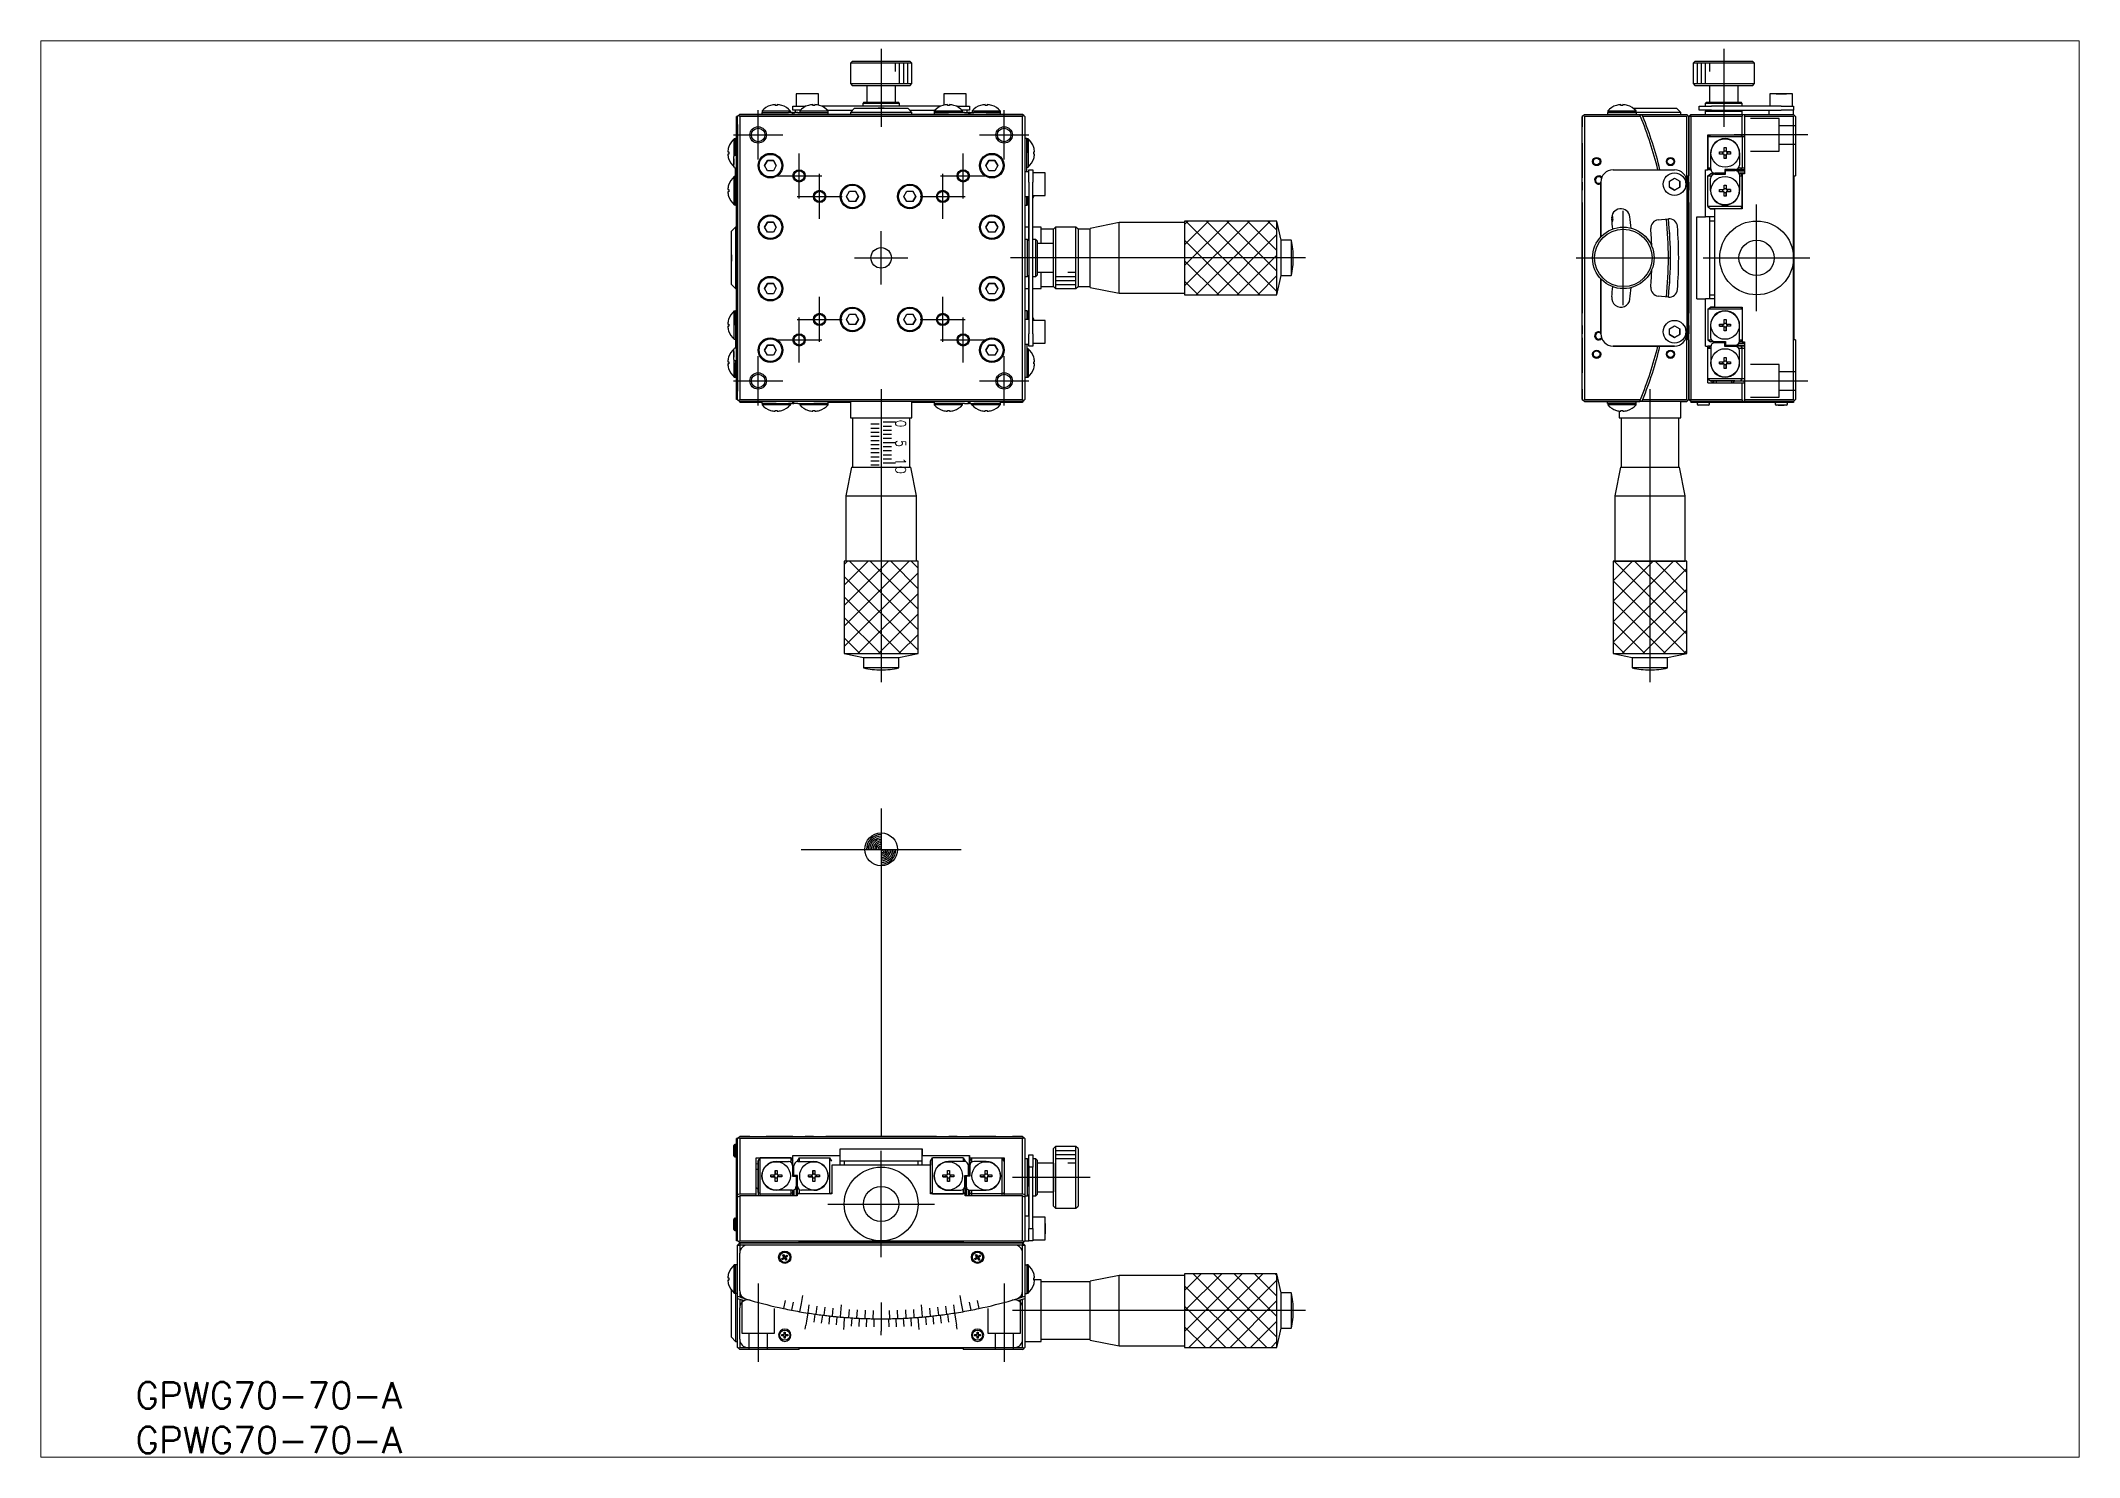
# Paper-space layout 'レイアウト1' of a CAD drawing. Extents: x 1.12 to 10.1, y 0.78 to 7.02.
# The model-space entities are those that its viewports show. They can reach past a viewport. Long polylines and large blocks are cut down to what shows.
import ezdxf

# ---------------------------------------------------------------- set-up
doc = ezdxf.new("R2010")
doc.units = 0
doc.header["$MEASUREMENT"] = 0
doc.linetypes.add('CENTER', pattern=[17.5, 13, -1.5, 1.5, -1.5])
doc.linetypes.add('DASHED', pattern=[3.5, 2, -1.5])
doc.layers.get('0').update_dxf_attribs({"linetype": 'CONTINUOUS'})
doc.layers.get('DEFPOINTS').update_dxf_attribs({"linetype": 'CONTINUOUS'})
doc.layers.add('CENTER', color=1, linetype='CENTER')
doc.styles.get("Standard").update_dxf_attribs({"font": 'txt.shx', "bigfont": '@extfont2.shx'})

psp = doc.layouts.new('レイアウト1')

msp = doc.modelspace()

# ---------------------------------------------------------------- texts
at = {"color": 7}
for s, width, p in [('0', 0.864, (22.09, 233.29)), ('5', 0.72, (22.09, 230.79)), ('10', 0.96, (22.09, 228.74))]:
    msp.add_text(s, height=1.25, rotation=270, dxfattribs=dict(at, width=width)).set_placement(p)
for p in [(-70.58, 112.73), (-70.58, 107.27)]:
    msp.add_text('GPWG70-70-A', height=3.2, dxfattribs=at).set_placement(p)

# ---------------------------------------------------------------- linework, layer by layer
at = {"color": 7, "linetype": 'Continuous'}
for p, q in [((16.84, 277.04), (16.59, 276.79)), ((24.09, 276.79), (16.59, 276.79)), ((16.59, 276.79), (16.59, 274.29)), ((16.84, 277.04), (23.84, 277.04)), ((16.84, 277.04), (23.84, 277.04)), ((24.09, 276.79), (23.84, 277.04)), ((24.09, 274.29), (24.09, 276.79)), ((119.57, 277.04), (119.32, 276.79)), ((123.07, 276.79), (119.32, 276.79)), ((119.32, 276.79), (119.32, 274.29)), ((119.57, 277.04), (123.07, 277.04)), ((123.07, 277.04), (126.57, 277.04)), ((126.82, 276.79), (123.07, 276.79)), ((126.82, 276.79), (126.57, 277.04)), ((126.82, 274.29), (126.82, 276.79)), ((16.59, 274.29), (24.09, 274.29)), ((16.59, 274.29), (16.84, 274.04)), ((23.84, 274.04), (16.84, 274.04)), ((18.59, 274.04), (18.59, 272.04)), ((22.09, 272.04), (22.09, 274.04)), ((23.84, 274.04), (24.09, 274.29)), ((119.32, 274.29), (123.07, 274.29)), ((119.32, 274.29), (119.57, 274.04)), ((123.07, 274.04), (119.57, 274.04)), ((121.32, 274.04), (121.32, 272.04)), ((123.07, 274.29), (126.82, 274.29)), ((126.57, 274.04), (123.07, 274.04)), ((124.82, 272.04), (124.82, 274.04)), ((126.57, 274.04), (126.82, 274.29)), ((5.82, 270.96), (9.27, 270.96)), ((5.82, 270.96), (5.82, 270.79)), ((6.87, 271.63), (6.87, 271.64)), ((6.87, 271.63), (6.87, 271.64)), ((7.41, 271.63), (7.41, 271.73)), ((7.41, 271.73), (7.41, 271.63)), ((7.67, 271.63), (7.41, 271.63)), ((7.67, 271.73), (7.67, 271.63)), ((8.22, 271.64), (8.22, 271.63)), ((9.27, 270.79), (9.27, 270.96)), ((9.59, 271.04), (9.59, 271.54)), ((9.59, 271.54), (11.09, 271.54)), ((10.49, 271.04), (9.59, 271.04)), ((9.84, 271.04), (9.84, 270.79)), ((11.34, 273.04), (9.97, 273.04)), ((9.97, 273.04), (9.97, 271.54)), ((10.42, 270.96), (13.87, 270.96)), ((10.42, 270.96), (10.42, 270.79)), ((11.2, 271.54), (11.09, 271.54)), ((12.72, 273.04), (11.34, 273.04)), ((11.47, 271.63), (11.47, 271.64)), ((11.47, 271.63), (11.47, 271.64)), ((12.01, 271.63), (12.01, 271.73)), ((12.01, 271.73), (12.01, 271.63)), ((12.27, 271.63), (12.01, 271.63)), ((12.27, 271.73), (12.27, 271.63)), ((12.72, 271.66), (12.72, 273.04)), ((12.82, 271.64), (12.82, 271.63)), ((27.6, 271.54), (13.08, 271.54)), ((13.79, 271.04), (16.84, 271.04)), ((13.87, 270.79), (13.87, 270.96)), ((17.09, 271.29), (16.59, 270.79)), ((17.09, 271.29), (20.34, 271.29)), ((17.09, 271.29), (23.59, 271.29)), ((18.24, 272.04), (18.09, 271.89)), ((22.59, 271.89), (18.09, 271.89)), ((18.09, 271.89), (18.09, 271.54)), ((18.24, 272.04), (22.44, 272.04)), ((18.24, 272.04), (18.59, 272.04)), ((20.72, 271.29), (19.97, 271.29)), ((20.72, 271.29), (19.97, 271.29)), ((20.34, 271.29), (23.59, 271.29)), ((22.09, 272.04), (22.44, 272.04)), ((22.59, 271.89), (22.44, 272.04)), ((22.59, 271.54), (22.59, 271.89)), ((24.09, 270.79), (23.59, 271.29)), ((23.84, 271.04), (26.89, 271.04)), ((26.82, 270.96), (30.27, 270.96)), ((26.82, 270.96), (26.82, 270.79)), ((27.87, 271.63), (27.87, 271.64)), ((29.34, 273.04), (27.97, 273.04)), ((27.97, 273.04), (27.97, 271.66)), ((28.41, 271.63), (28.41, 271.73)), ((28.67, 271.63), (28.41, 271.63)), ((28.67, 271.73), (28.67, 271.63)), ((28.67, 271.73), (28.67, 271.63)), ((29.22, 271.64), (29.22, 271.63)), ((29.22, 271.64), (29.22, 271.63)), ((30.72, 273.04), (29.34, 273.04)), ((29.59, 271.54), (29.48, 271.54)), ((29.59, 271.54), (31.09, 271.54)), ((31.09, 271.04), (30.19, 271.04)), ((30.27, 270.79), (30.27, 270.96)), ((30.72, 271.54), (30.72, 273.04)), ((30.84, 270.79), (30.84, 271.04)), ((31.09, 271.54), (31.09, 271.04)), ((31.42, 270.96), (34.87, 270.96)), ((31.42, 270.96), (31.42, 270.79)), ((32.47, 271.63), (32.47, 271.64)), ((33.01, 271.63), (33.01, 271.73)), ((33.27, 271.63), (33.01, 271.63)), ((33.27, 271.73), (33.27, 271.63)), ((33.27, 271.73), (33.27, 271.63)), ((33.82, 271.64), (33.82, 271.63)), ((33.82, 271.64), (33.82, 271.63)), ((34.87, 270.79), (34.87, 270.96)), ((108.92, 270.96), (108.92, 270.79)), ((108.92, 270.96), (112.37, 270.96)), ((109.97, 271.63), (109.97, 271.64)), ((110.52, 271.63), (110.52, 271.73)), ((110.78, 271.63), (110.52, 271.63)), ((110.78, 271.73), (110.78, 271.63)), ((110.78, 271.73), (110.78, 271.63)), ((111.32, 271.64), (111.32, 271.63)), ((111.32, 271.64), (111.32, 271.63)), ((112.01, 271.29), (117.32, 271.29)), ((112.37, 270.79), (112.37, 270.96)), ((117.82, 270.79), (117.32, 271.29)), ((120.07, 271.04), (120.07, 271.54)), ((120.07, 271.54), (121.57, 271.54)), ((121.57, 271.04), (120.07, 271.04)), ((120.97, 272.04), (120.82, 271.89)), ((123.07, 271.89), (120.82, 271.89)), ((120.82, 271.89), (120.82, 271.54)), ((120.97, 271.04), (120.82, 270.89)), ((120.97, 272.04), (123.07, 272.04)), ((130.07, 271.54), (121.57, 271.54)), ((121.57, 271.04), (130.07, 271.04)), ((123.07, 272.04), (125.17, 272.04)), ((125.32, 271.89), (123.07, 271.89)), ((125.32, 271.89), (125.17, 272.04)), ((125.32, 270.89), (125.17, 271.04)), ((125.32, 271.54), (125.32, 271.89)), ((128.57, 271.04), (128.57, 270.54)), ((131.45, 273.04), (128.7, 273.04)), ((131.45, 273.04), (128.7, 273.04)), ((128.7, 273.04), (128.7, 271.54)), ((129.45, 273.04), (130.07, 273.04)), ((130.07, 273.04), (129.45, 273.04)), ((130.7, 273.04), (130.07, 273.04)), ((130.07, 273.04), (130.7, 273.04)), ((130.07, 271.54), (131.57, 271.54)), ((131.57, 271.04), (130.07, 271.04)), ((131.45, 271.54), (131.45, 273.04)), ((131.57, 271.54), (131.57, 271.04)), ((131.57, 270.54), (131.57, 271.04)), ((2.69, 269.65), (2.69, 270.29)), ((2.69, 269.29), (2.69, 270.29)), ((2.84, 270.29), (2.69, 270.29)), ((2.84, 270.29), (2.69, 270.29)), ((2.69, 268.94), (2.69, 269.65)), ((2.69, 236.79), (2.69, 269.29)), ((2.69, 265.29), (2.69, 268.94)), ((3.09, 270.54), (2.84, 270.29)), ((2.97, 270.41), (2.84, 270.29)), ((2.84, 269.29), (2.84, 270.29)), ((2.84, 236.79), (2.84, 269.29)), ((2.84, 269.29), (2.84, 236.79)), ((3.09, 270.54), (2.97, 270.41)), ((2.97, 270.41), (3.09, 270.29)), ((3.09, 270.54), (37.59, 270.54)), ((5.09, 270.54), (3.09, 270.54)), ((3.09, 270.29), (3.09, 235.79)), ((37.59, 270.29), (3.09, 270.29)), ((9.34, 270.54), (5.09, 270.54)), ((5.79, 270.79), (7.54, 270.79)), ((5.79, 270.79), (5.79, 270.54)), ((5.82, 270.79), (7.54, 270.79)), ((7.54, 270.79), (9.04, 270.79)), ((9.54, 270.79), (9.04, 270.79)), ((9.59, 270.54), (9.34, 270.54)), ((9.54, 270.54), (9.54, 270.79)), ((9.54, 270.79), (9.69, 270.79)), ((15.34, 270.54), (9.59, 270.54)), ((9.69, 270.79), (9.69, 270.54)), ((10.19, 270.79), (9.69, 270.79)), ((9.69, 270.79), (9.69, 270.54)), ((10.19, 270.79), (12.14, 270.79)), ((12.14, 270.79), (13.89, 270.79)), ((12.14, 270.79), (13.87, 270.79)), ((13.89, 270.54), (13.89, 270.79)), ((25.34, 270.54), (15.34, 270.54)), ((20.34, 270.79), (16.59, 270.79)), ((16.59, 270.79), (16.59, 270.54)), ((24.09, 270.79), (20.34, 270.79)), ((24.09, 270.54), (24.09, 270.79)), ((31.09, 270.54), (25.34, 270.54)), ((28.54, 270.79), (26.79, 270.79)), ((26.79, 270.79), (26.79, 270.54)), ((26.82, 270.79), (28.54, 270.79)), ((30.49, 270.79), (28.54, 270.79)), ((30.49, 270.79), (30.99, 270.79)), ((31.14, 270.79), (30.99, 270.79)), ((30.99, 270.79), (30.99, 270.54)), ((35.09, 270.54), (31.09, 270.54)), ((31.14, 270.54), (31.14, 270.79)), ((31.14, 270.79), (31.64, 270.79)), ((31.14, 270.79), (31.14, 270.54)), ((33.14, 270.79), (31.64, 270.79)), ((34.89, 270.79), (33.14, 270.79)), ((33.14, 270.79), (34.87, 270.79)), ((34.89, 270.54), (34.89, 270.79)), ((35.34, 270.54), (35.09, 270.54)), ((37.59, 270.54), (35.34, 270.54)), ((37.72, 270.41), (37.59, 270.54)), ((37.72, 270.41), (37.59, 270.29)), ((37.59, 235.79), (37.59, 270.29)), ((37.84, 270.29), (37.72, 270.41)), ((37.84, 270.29), (37.84, 235.79)), ((105.95, 270.41), (105.82, 270.29)), ((105.82, 235.79), (105.82, 270.29)), ((105.82, 270.29), (105.82, 269.04)), ((105.95, 270.41), (106.07, 270.54)), ((106.07, 270.29), (105.95, 270.41)), ((106.07, 270.54), (112.82, 270.54)), ((106.07, 270.29), (106.07, 235.79)), ((112.93, 270.29), (106.07, 270.29)), ((108.9, 270.79), (108.9, 270.54)), ((112.4, 270.79), (108.9, 270.79)), ((108.9, 270.79), (108.9, 270.54)), ((108.92, 270.79), (112.37, 270.79)), ((117.82, 270.79), (112.37, 270.79)), ((112.4, 270.79), (112.4, 270.54)), ((112.4, 270.79), (112.4, 270.54)), ((112.4, 270.79), (112.4, 270.79)), ((112.82, 270.54), (113.09, 270.54)), ((113.09, 270.54), (118.57, 270.54)), ((118.57, 270.29), (113.2, 270.29)), ((117.82, 270.54), (117.82, 270.79)), ((118.57, 270.54), (118.7, 270.41)), ((118.7, 270.41), (118.57, 270.29)), ((118.57, 262.29), (118.57, 270.29)), ((118.7, 270.41), (118.82, 270.29)), ((119.07, 270.54), (118.82, 270.29)), ((119.07, 270.54), (118.82, 270.29)), ((118.82, 270.29), (118.82, 263.04)), ((118.82, 243.04), (118.82, 270.29)), ((119.07, 270.29), (118.82, 270.29)), ((119.07, 270.29), (119.07, 270.54)), ((119.07, 270.54), (125.41, 270.54)), ((119.07, 270.29), (119.07, 235.79)), ((125.33, 270.29), (119.07, 270.29)), ((125.32, 270.89), (120.82, 270.89)), ((120.82, 270.89), (120.82, 270.54)), ((125.32, 270.54), (125.32, 270.89)), ((125.33, 268.04), (125.33, 270.29)), ((125.41, 270.54), (125.67, 270.54)), ((125.6, 270.29), (125.6, 263.29)), ((131.57, 270.29), (125.6, 270.29)), ((125.67, 270.54), (131.57, 270.54)), ((131.57, 270.54), (131.7, 270.41)), ((131.7, 270.41), (131.57, 270.29)), ((131.57, 253.04), (131.57, 270.29)), ((131.82, 270.29), (131.7, 270.41)), ((131.82, 270.29), (131.82, 263.04)), ((1.65, 265.97), (1.75, 265.97)), ((1.65, 265.97), (1.75, 265.97)), ((1.74, 266.51), (1.75, 266.51)), ((1.74, 266.51), (1.75, 266.51)), ((1.75, 265.97), (1.75, 265.71)), ((2.42, 265.49), (2.42, 267.56)), ((2.59, 267.56), (2.42, 267.56)), ((2.59, 265.84), (2.59, 267.59)), ((2.69, 267.59), (2.59, 267.59)), ((38.09, 267.59), (37.84, 267.59)), ((38.09, 265.84), (38.09, 267.59)), ((38.09, 267.56), (38.09, 265.84)), ((38.26, 267.56), (38.09, 267.56)), ((38.26, 267.56), (38.26, 265.84)), ((38.94, 266.51), (38.94, 266.51)), ((38.94, 266.51), (38.94, 266.51)), ((38.94, 265.97), (39.03, 265.97)), ((38.94, 265.71), (38.94, 265.97)), ((39.03, 265.97), (38.94, 265.97)), ((105.82, 267.04), (105.82, 263.79)), ((121.12, 267.79), (121.47, 268.04)), ((121.12, 268.04), (125.33, 268.04)), ((121.12, 267.79), (121.12, 268.04)), ((121.12, 267.79), (121.12, 264.04)), ((125.33, 267.79), (121.12, 267.79)), ((121.12, 264.04), (121.12, 267.79)), ((122.55, 265.97), (123.1, 265.97)), ((122.55, 265.71), (122.55, 265.97)), ((122.55, 265.97), (122.97, 265.97)), ((122.97, 265.97), (123.1, 265.97)), ((122.97, 265.71), (122.97, 265.97)), ((123.1, 266.51), (123.36, 266.51)), ((123.1, 265.97), (123.1, 266.51)), ((123.1, 266.1), (123.36, 266.1)), ((123.36, 266.51), (123.36, 265.97)), ((123.36, 266.51), (123.36, 266.1)), ((123.36, 266.1), (123.36, 265.97)), ((123.36, 265.97), (123.9, 265.97)), ((123.36, 265.97), (123.49, 265.97)), ((123.9, 265.97), (123.49, 265.97)), ((123.49, 265.97), (123.49, 265.71)), ((123.9, 265.97), (123.9, 265.71)), ((125.15, 268.04), (125.33, 267.79)), ((125.33, 268.04), (125.6, 268.04)), ((125.33, 267.79), (125.33, 264.04)), ((125.6, 267.79), (125.33, 267.79)), ((1.75, 265.71), (1.65, 265.71)), ((1.75, 265.16), (1.74, 265.16)), ((2.39, 264.16), (2.39, 265.41)), ((2.39, 265.31), (2.39, 265.41)), ((2.39, 264.87), (2.39, 265.31)), ((2.39, 265.13), (2.39, 264.87)), ((2.39, 265.06), (2.39, 265.13)), ((2.39, 264.87), (2.39, 265.06)), ((2.39, 265.05), (2.39, 264.95)), ((2.39, 264.87), (2.39, 265.05)), ((2.39, 264.95), (2.39, 264.77)), ((2.39, 264.7), (2.39, 264.87)), ((2.39, 264.8), (2.39, 264.87)), ((2.39, 264.7), (2.39, 264.8)), ((2.39, 264.77), (2.39, 264.51)), ((2.39, 264.16), (2.39, 264.7)), ((2.39, 264.63), (2.39, 264.7)), ((2.39, 264.7), (2.39, 264.53)), ((2.39, 264.44), (2.39, 264.7)), ((2.39, 264.53), (2.39, 264.63)), ((2.39, 264.51), (2.39, 264.44)), ((2.57, 265.54), (2.52, 265.54)), ((2.57, 265.54), (2.52, 265.54)), ((2.52, 264.04), (2.57, 264.04)), ((2.52, 264.04), (2.57, 264.04)), ((2.59, 265.54), (2.59, 265.84)), ((2.59, 263.89), (2.59, 264.04)), ((2.59, 263.39), (2.59, 263.89)), ((2.69, 265.34), (2.69, 265.29)), ((2.69, 265.34), (2.69, 265.23)), ((2.69, 265.23), (2.69, 265.21)), ((2.69, 265.21), (2.69, 265.2)), ((2.69, 265.2), (2.69, 265.16)), ((2.69, 265.16), (2.69, 265.13)), ((2.69, 265.13), (2.69, 265.1)), ((2.69, 265.1), (2.69, 265.05)), ((2.69, 265.05), (2.69, 265.02)), ((2.69, 265.02), (2.69, 264.93)), ((2.69, 264.93), (2.69, 264.81)), ((2.69, 264.81), (2.69, 264.74)), ((2.69, 264.74), (2.69, 264.73)), ((2.69, 264.73), (2.69, 264.67)), ((2.69, 264.67), (2.69, 264.58)), ((2.69, 264.58), (2.69, 264.41)), ((2.69, 264.41), (2.69, 264.29)), ((2.69, 264.17), (2.69, 264.29)), ((2.69, 264.29), (2.69, 264.27)), ((2.69, 264.29), (2.69, 264.28)), ((2.69, 264.28), (2.69, 264.27)), ((2.69, 264.27), (2.69, 264.25)), ((2.69, 264.27), (2.69, 264.26)), ((2.69, 264.26), (2.69, 264.25)), ((2.69, 264.25), (2.69, 264.24)), ((2.69, 264.25), (2.69, 264.24)), ((2.69, 262.5), (2.69, 264.17)), ((6.12, 264.29), (6.48, 264.91)), ((6.48, 264.91), (6.12, 264.29)), ((6.48, 263.66), (6.12, 264.29)), ((6.48, 264.91), (7.2, 264.91)), ((7.2, 264.91), (6.48, 264.91)), ((7.2, 263.66), (6.48, 263.66)), ((7.2, 264.91), (7.56, 264.29)), ((7.56, 264.29), (7.2, 264.91)), ((7.56, 264.29), (7.2, 263.66)), ((33.12, 264.29), (33.48, 264.91)), ((33.48, 264.91), (33.12, 264.29)), ((33.48, 263.66), (33.12, 264.29)), ((33.48, 264.91), (34.2, 264.91)), ((34.2, 264.91), (33.48, 264.91)), ((34.2, 263.66), (33.48, 263.66)), ((34.2, 264.91), (34.56, 264.29)), ((34.56, 264.29), (34.2, 264.91)), ((34.56, 264.29), (34.2, 263.66)), ((38.34, 263.54), (37.84, 263.54)), ((38.09, 263.89), (38.09, 265.84)), ((38.09, 264.11), (38.26, 264.11)), ((38.09, 263.54), (38.09, 263.89)), ((38.26, 265.84), (38.26, 264.11)), ((38.34, 263.54), (38.34, 263.79)), ((38.34, 262.29), (38.34, 263.79)), ((38.34, 263.79), (38.84, 263.79)), ((38.84, 263.79), (38.84, 262.29)), ((39.03, 265.71), (38.94, 265.71)), ((38.94, 265.16), (38.94, 265.16)), ((105.82, 265.79), (105.82, 264.29)), ((105.82, 265.79), (105.82, 264.29)), ((105.82, 265.79), (105.82, 262.79)), ((105.82, 265.79), (105.82, 263.79)), ((105.82, 264.29), (105.82, 262.79)), ((105.82, 264.29), (105.82, 263.79)), ((109.57, 263.79), (117.07, 263.79)), ((120.85, 263.79), (121.12, 263.79)), ((120.85, 258.04), (120.85, 263.79)), ((121.12, 264.04), (121.47, 263.79)), ((121.12, 263.79), (121.12, 264.04)), ((121.12, 264.04), (121.48, 264.04)), ((121.48, 263.79), (121.12, 263.79)), ((121.49, 263.79), (121.47, 263.79)), ((121.48, 263.89), (121.48, 265.84)), ((123.1, 265.71), (122.55, 265.71)), ((123.1, 265.16), (123.1, 265.71)), ((123.36, 265.58), (123.1, 265.58)), ((123.36, 265.16), (123.1, 265.16)), ((124.48, 263.84), (123.18, 263.84)), ((123.18, 263.84), (123.18, 263.39)), ((124.48, 263.84), (123.18, 263.84)), ((123.81, 263.79), (123.18, 263.79)), ((123.18, 263.66), (123.27, 263.66)), ((123.27, 263.24), (123.27, 263.69)), ((123.27, 263.69), (124.47, 263.69)), ((123.36, 265.71), (123.36, 265.16)), ((123.9, 265.71), (123.36, 265.71)), ((123.36, 265.71), (123.36, 265.58)), ((123.36, 265.16), (123.36, 265.58)), ((123.86, 263.84), (123.71, 263.69)), ((124.16, 263.79), (124.09, 263.84)), ((125.15, 263.79), (124.16, 263.79)), ((124.63, 263.66), (125.6, 263.66)), ((124.88, 264.04), (125.33, 264.04)), ((124.98, 265.84), (124.98, 264.34)), ((125.15, 263.79), (125.33, 264.04)), ((125.6, 263.79), (125.15, 263.79)), ((125.33, 264.04), (125.6, 264.04)), ((125.58, 263.66), (125.49, 263.79)), ((1.65, 261.37), (1.75, 261.37)), ((1.65, 261.37), (1.75, 261.37)), ((1.75, 261.11), (1.65, 261.11)), ((1.74, 261.91), (1.75, 261.91)), ((1.74, 261.91), (1.75, 261.91)), ((1.75, 261.37), (1.75, 261.11)), ((2.42, 259.51), (2.42, 262.96)), ((2.59, 262.96), (2.42, 262.96)), ((2.59, 263.24), (2.59, 263.39)), ((2.69, 263.39), (2.59, 263.39)), ((2.59, 262.74), (2.59, 263.24)), ((2.59, 263.24), (2.69, 263.24)), ((2.59, 261.24), (2.59, 262.74)), ((2.59, 259.49), (2.59, 261.24)), ((2.59, 259.51), (2.59, 261.24)), ((2.69, 261.72), (2.69, 262.5)), ((2.69, 260.94), (2.69, 261.72)), ((16.12, 260.54), (16.48, 261.16)), ((16.48, 261.16), (17.2, 261.16)), ((17.2, 261.16), (17.56, 260.54)), ((17.56, 260.54), (17.2, 261.16)), ((23.12, 260.54), (23.48, 261.16)), ((23.48, 261.16), (24.2, 261.16)), ((24.2, 261.16), (24.56, 260.54)), ((24.56, 260.54), (24.2, 261.16)), ((38.34, 262.29), (38.34, 243.79)), ((40.34, 263.41), (38.84, 263.41)), ((38.84, 243.79), (38.84, 262.29)), ((40.34, 262.04), (40.34, 263.41)), ((40.34, 260.66), (40.34, 262.04)), ((105.82, 262.29), (105.82, 261.29)), ((105.82, 262.04), (105.82, 261.29)), ((105.82, 262.04), (105.82, 261.29)), ((105.82, 262.04), (105.82, 261.29)), ((105.82, 262.04), (105.82, 261.29)), ((108.07, 255.59), (108.07, 262.29)), ((108.07, 262.29), (108.07, 255.59)), ((116.45, 262.4), (117.07, 262.76)), ((116.45, 261.68), (116.45, 262.4)), ((117.07, 261.32), (116.45, 261.68)), ((116.45, 261.68), (117.07, 261.32)), ((117.07, 262.76), (117.7, 262.4)), ((117.7, 261.68), (117.07, 261.32)), ((117.07, 261.32), (117.7, 261.68)), ((117.7, 262.4), (117.7, 261.68)), ((117.7, 261.68), (117.7, 262.4)), ((118.57, 262.29), (118.57, 243.79)), ((118.67, 263.04), (118.82, 263.04)), ((118.67, 243.04), (118.67, 263.04)), ((118.82, 263.04), (118.67, 263.04)), ((118.82, 262.29), (118.82, 261.29)), ((121.12, 263.04), (121.47, 263.29)), ((121.12, 259.29), (121.12, 263.04)), ((121.12, 263.04), (121.57, 263.04)), ((122.46, 263.29), (121.47, 263.29)), ((121.47, 261.24), (121.47, 262.74)), ((121.97, 263.24), (123.27, 263.24)), ((123.18, 263.39), (121.98, 263.39)), ((123.18, 263.39), (121.98, 263.39)), ((123.27, 263.29), (122.46, 263.29)), ((122.49, 263.24), (122.46, 263.29)), ((122.55, 261.37), (123.1, 261.37)), ((122.55, 261.11), (122.55, 261.37)), ((122.55, 261.37), (122.97, 261.37)), ((123.1, 261.11), (122.55, 261.11)), ((122.76, 263.29), (122.77, 263.39)), ((122.97, 263.39), (122.98, 263.29)), ((122.97, 261.37), (123.1, 261.37)), ((122.97, 261.11), (122.97, 261.37)), ((123.1, 261.91), (123.36, 261.91)), ((123.1, 261.37), (123.1, 261.91)), ((123.1, 261.5), (123.36, 261.5)), ((123.1, 260.56), (123.1, 261.11)), ((123.36, 260.98), (123.1, 260.98)), ((123.18, 263.41), (123.27, 263.41)), ((123.27, 263.41), (123.18, 263.41)), ((123.36, 261.91), (123.36, 261.37)), ((123.36, 261.91), (123.36, 261.5)), ((123.36, 261.5), (123.36, 261.37)), ((123.36, 261.37), (123.9, 261.37)), ((123.36, 261.37), (123.49, 261.37)), ((123.36, 261.11), (123.36, 260.56)), ((123.9, 261.11), (123.36, 261.11)), ((123.36, 261.11), (123.36, 260.98)), ((123.36, 260.56), (123.36, 260.98)), ((123.9, 261.37), (123.49, 261.37)), ((123.49, 261.37), (123.49, 261.11)), ((123.9, 261.37), (123.9, 261.11)), ((124.92, 263.41), (125.6, 263.41)), ((124.92, 263.41), (125.52, 263.41)), ((125.15, 263.29), (124.96, 263.29)), ((124.97, 263.19), (124.97, 261.24)), ((124.97, 263.04), (125.33, 263.04)), ((125.15, 263.29), (125.33, 263.04)), ((125.33, 263.29), (125.15, 263.29)), ((125.33, 263.29), (125.33, 263.04)), ((125.6, 263.29), (125.33, 263.29)), ((125.33, 259.29), (125.33, 263.04)), ((125.33, 263.04), (125.33, 259.29)), ((125.42, 263.29), (125.54, 263.41)), ((125.52, 263.41), (125.6, 263.41)), ((125.6, 263.41), (125.54, 263.41)), ((125.54, 263.41), (125.6, 263.41)), ((131.67, 263.04), (131.82, 263.04)), ((131.67, 243.04), (131.67, 263.04)), ((1.75, 260.56), (1.74, 260.56)), ((2.42, 259.51), (2.59, 259.51)), ((2.59, 259.49), (2.69, 259.49)), ((2.69, 260.16), (2.69, 260.94)), ((2.69, 259.49), (2.69, 260.16)), ((2.69, 259.37), (2.69, 259.49)), ((2.69, 258.74), (2.69, 259.37)), ((2.69, 258.58), (2.69, 258.74)), ((2.69, 258.03), (2.69, 258.58)), ((16.48, 259.91), (16.12, 260.54)), ((17.2, 259.91), (16.48, 259.91)), ((17.56, 260.54), (17.2, 259.91)), ((17.2, 259.91), (17.56, 260.54)), ((23.48, 259.91), (23.12, 260.54)), ((24.2, 259.91), (23.48, 259.91)), ((24.56, 260.54), (24.2, 259.91)), ((24.2, 259.91), (24.56, 260.54)), ((37.84, 260.54), (38.34, 260.54)), ((37.84, 259.49), (38.09, 259.49)), ((38.09, 259.49), (38.09, 260.54)), ((38.09, 260.54), (38.09, 259.51)), ((38.09, 259.51), (38.26, 259.51)), ((38.26, 260.54), (38.26, 259.51)), ((38.34, 255.14), (38.34, 260.54)), ((38.34, 257.78), (38.34, 259.04)), ((38.34, 258.05), (38.34, 259.04)), ((38.84, 260.66), (40.34, 260.66)), ((38.94, 260.56), (38.94, 260.56)), ((105.82, 259.79), (105.82, 259.04)), ((105.82, 259.79), (105.82, 259.04)), ((105.82, 259.79), (105.82, 246.29)), ((105.82, 259.79), (105.82, 259.04)), ((105.82, 259.79), (105.82, 259.04)), ((118.82, 259.79), (118.82, 246.29)), ((125.33, 259.29), (121.12, 259.29)), ((121.12, 259.29), (121.47, 259.04)), ((121.47, 259.04), (121.92, 259.04)), ((121.92, 259.04), (121.47, 259.04)), ((121.92, 259.04), (121.92, 247.04)), ((121.92, 259.04), (121.92, 247.04)), ((125.33, 259.04), (121.92, 259.04)), ((123.36, 260.56), (123.1, 260.56)), ((125.15, 259.04), (125.33, 259.29)), ((125.33, 259.29), (125.33, 259.04)), ((2.59, 256.79), (2.09, 256.29)), ((2.09, 249.79), (2.09, 256.29)), ((2.09, 253.04), (2.09, 256.29)), ((2.59, 256.79), (2.59, 253.04)), ((2.69, 256.79), (2.59, 256.79)), ((2.69, 257.79), (2.69, 258.03)), ((2.69, 257.32), (2.69, 257.79)), ((2.69, 257), (2.69, 257.32)), ((2.69, 256.61), (2.69, 257)), ((2.69, 256.21), (2.69, 256.61)), ((2.69, 255.89), (2.69, 256.21)), ((6.12, 256.79), (6.48, 257.41)), ((6.48, 257.41), (6.12, 256.79)), ((6.48, 256.16), (6.12, 256.79)), ((6.48, 257.41), (7.2, 257.41)), ((7.2, 257.41), (6.48, 257.41)), ((7.2, 256.16), (6.48, 256.16)), ((7.2, 257.41), (7.56, 256.79)), ((7.56, 256.79), (7.2, 257.41)), ((7.56, 256.79), (7.2, 256.16)), ((33.12, 256.79), (33.48, 257.41)), ((33.48, 257.41), (33.12, 256.79)), ((33.48, 256.16), (33.12, 256.79)), ((33.48, 257.41), (34.2, 257.41)), ((34.2, 257.41), (33.48, 257.41)), ((34.2, 256.16), (33.48, 256.16)), ((34.2, 257.41), (34.56, 256.79)), ((34.56, 256.79), (34.2, 257.41)), ((34.56, 256.79), (34.2, 256.16)), ((38.34, 256.79), (37.84, 256.79)), ((38.34, 255.14), (38.34, 258.05)), ((38.34, 257.69), (38.34, 257.82)), ((38.34, 257.82), (38.34, 257.82)), ((38.34, 256.91), (38.34, 257.82)), ((38.34, 256.61), (38.34, 257.69)), ((38.34, 255.14), (38.34, 256.91)), ((38.34, 256.61), (38.34, 255.14)), ((39.84, 256.79), (38.84, 256.79)), ((39.84, 254.79), (39.84, 256.79)), ((41.34, 256.54), (39.84, 256.54)), ((41.59, 256.79), (41.34, 256.54)), ((41.34, 249.54), (41.34, 256.54)), ((41.59, 256.79), (41.59, 249.29)), ((44.09, 256.79), (41.59, 256.79)), ((44.09, 249.29), (44.09, 256.79)), ((44.34, 256.54), (44.09, 256.79)), ((44.34, 256.54), (44.34, 249.54)), ((45.84, 256.54), (44.34, 256.54)), ((49.34, 257.34), (45.84, 256.64)), ((45.84, 249.44), (45.84, 256.64)), ((49.34, 248.74), (49.34, 257.34)), ((57.34, 257.34), (49.34, 257.34)), ((57.34, 257.54), (57.34, 253.04)), ((68.59, 257.54), (57.34, 257.54)), ((68.59, 248.54), (68.59, 257.54)), ((69.09, 255.19), (68.59, 257.54)), ((105.82, 258.29), (105.82, 256.79)), ((105.82, 258.29), (105.82, 256.79)), ((105.82, 258.29), (105.82, 255.29)), ((105.82, 258.29), (105.82, 255.29)), ((105.82, 256.79), (105.82, 255.29)), ((105.82, 256.79), (105.82, 255.29)), ((115.07, 257.69), (116.31, 257.82)), ((115.07, 257.69), (116.31, 257.82)), ((118.82, 258.04), (118.82, 256.54)), ((118.82, 258.04), (118.82, 256.54)), ((118.82, 258.04), (118.82, 255.04)), ((118.82, 258.04), (118.82, 255.04)), ((118.82, 256.54), (118.82, 255.04)), ((118.82, 256.54), (118.82, 255.04)), ((119.79, 258.04), (120.85, 258.04)), ((119.79, 248.04), (119.79, 258.04)), ((121.92, 258.04), (120.85, 258.04)), ((121.32, 258.04), (121.32, 248.04)), ((121.92, 257.54), (121.32, 257.54)), ((2.69, 255.42), (2.69, 255.89)), ((2.69, 255.18), (2.69, 255.42)), ((2.69, 254.63), (2.69, 255.18)), ((2.69, 254.47), (2.69, 254.63)), ((2.69, 253.83), (2.69, 254.47)), ((2.69, 253.75), (2.69, 253.83)), ((2.69, 253.04), (2.69, 253.75)), ((38.19, 255.29), (37.84, 255.29)), ((38.19, 253.04), (38.19, 255.29)), ((38.34, 255.14), (38.19, 255.29)), ((39.19, 255.29), (38.84, 255.29)), ((39.19, 250.79), (39.19, 255.29)), ((39.34, 255.14), (39.19, 255.29)), ((39.34, 255.14), (39.34, 250.94)), ((41.34, 254.79), (39.34, 254.79)), ((69.09, 250.89), (69.09, 255.19)), ((70.34, 255.19), (69.09, 255.19)), ((70.34, 255.19), (70.34, 250.89)), ((105.82, 254.29), (105.82, 253.04)), ((105.82, 254.29), (105.82, 251.79)), ((118.82, 254.29), (118.82, 253.04)), ((118.82, 254.29), (118.82, 251.79)), ((2.09, 253.41), (2.09, 252.66)), ((2.09, 253.41), (2.09, 252.66)), ((2.09, 249.79), (2.09, 253.04)), ((2.59, 253.04), (2.59, 249.29)), ((2.69, 252.32), (2.69, 253.04)), ((2.69, 252.24), (2.69, 252.32)), ((2.69, 251.61), (2.69, 252.24)), ((2.69, 251.45), (2.69, 251.61)), ((2.69, 250.89), (2.69, 251.45)), ((38.19, 250.79), (38.19, 253.04)), ((39.34, 251.29), (41.34, 251.29)), ((39.84, 249.29), (39.84, 251.29)), ((57.34, 253.04), (57.34, 248.54)), ((105.82, 253.04), (105.82, 251.79)), ((118.82, 253.04), (118.82, 251.79)), ((118.82, 251.04), (118.82, 249.54)), ((118.82, 251.04), (118.82, 249.54)), ((118.82, 251.04), (118.82, 248.04)), ((118.82, 251.04), (118.82, 248.04)), ((131.57, 235.79), (131.57, 253.04)), ((2.09, 249.79), (2.59, 249.29)), ((2.59, 249.29), (2.69, 249.29)), ((2.69, 250.66), (2.69, 250.89)), ((2.69, 250.18), (2.69, 250.66)), ((2.69, 249.86), (2.69, 250.18)), ((2.69, 249.47), (2.69, 249.86)), ((2.69, 249.07), (2.69, 249.47)), ((2.69, 248.76), (2.69, 249.07)), ((2.69, 248.28), (2.69, 248.76)), ((6.12, 249.29), (6.48, 249.91)), ((6.48, 249.91), (6.12, 249.29)), ((6.48, 248.66), (6.12, 249.29)), ((6.48, 249.91), (7.2, 249.91)), ((7.2, 249.91), (6.48, 249.91)), ((7.2, 248.66), (6.48, 248.66)), ((7.2, 249.91), (7.56, 249.29)), ((7.56, 249.29), (7.2, 249.91)), ((7.56, 249.29), (7.2, 248.66)), ((33.12, 249.29), (33.48, 249.91)), ((33.48, 249.91), (33.12, 249.29)), ((33.48, 248.66), (33.12, 249.29)), ((33.48, 249.91), (34.2, 249.91)), ((34.2, 249.91), (33.48, 249.91)), ((34.2, 248.66), (33.48, 248.66)), ((34.2, 249.91), (34.56, 249.29)), ((34.56, 249.29), (34.2, 249.91)), ((34.56, 249.29), (34.2, 248.66)), ((37.84, 250.79), (38.19, 250.79)), ((37.84, 249.29), (38.34, 249.29)), ((38.19, 250.79), (38.34, 250.94)), ((38.34, 249.17), (38.34, 250.94)), ((38.34, 250.94), (38.34, 249.46)), ((38.34, 245.54), (38.34, 250.94)), ((38.34, 248.03), (38.34, 250.94)), ((38.34, 248.39), (38.34, 249.46)), ((38.34, 248.25), (38.34, 249.17)), ((38.84, 250.79), (39.19, 250.79)), ((38.84, 249.29), (39.84, 249.29)), ((39.19, 250.79), (39.34, 250.94)), ((39.84, 249.54), (41.34, 249.54)), ((41.34, 249.54), (41.59, 249.29)), ((41.59, 249.29), (44.09, 249.29)), ((44.09, 249.29), (44.34, 249.54)), ((44.34, 249.54), (45.84, 249.54)), ((45.84, 249.44), (49.34, 248.74)), ((49.34, 248.74), (57.34, 248.74)), ((57.34, 248.54), (68.59, 248.54)), ((68.59, 248.54), (69.09, 250.89)), ((69.09, 250.89), (70.34, 250.89)), ((105.82, 250.79), (105.82, 249.29)), ((105.82, 250.79), (105.82, 249.29)), ((105.82, 250.79), (105.82, 247.79)), ((105.82, 250.79), (105.82, 247.79)), ((105.82, 249.29), (105.82, 247.79)), ((105.82, 249.29), (105.82, 247.79)), ((108.07, 243.79), (108.07, 250.49)), ((108.07, 250.49), (108.07, 243.79)), ((118.82, 249.54), (118.82, 248.04)), ((118.82, 249.54), (118.82, 248.04)), ((121.32, 248.54), (121.92, 248.54)), ((2.42, 243.11), (2.42, 246.56)), ((2.59, 246.56), (2.42, 246.56)), ((2.59, 246.59), (2.59, 244.84)), ((2.69, 246.59), (2.59, 246.59)), ((2.59, 244.84), (2.59, 246.56)), ((2.69, 248.04), (2.69, 248.28)), ((2.69, 247.49), (2.69, 248.04)), ((2.69, 247.34), (2.69, 247.49)), ((2.69, 246.71), (2.69, 247.34)), ((2.69, 246.59), (2.69, 246.71)), ((2.69, 245.92), (2.69, 246.59)), ((16.12, 245.54), (16.48, 246.16)), ((16.48, 246.16), (17.2, 246.16)), ((17.2, 246.16), (17.56, 245.54)), ((17.56, 245.54), (17.2, 246.16)), ((23.12, 245.54), (23.48, 246.16)), ((23.48, 246.16), (24.2, 246.16)), ((24.2, 246.16), (24.56, 245.54)), ((24.56, 245.54), (24.2, 246.16)), ((38.09, 246.59), (37.84, 246.59)), ((38.09, 246.59), (38.09, 245.54)), ((38.09, 246.56), (38.09, 245.54)), ((38.26, 246.56), (38.09, 246.56)), ((38.26, 246.56), (38.26, 245.54)), ((38.34, 248.26), (38.34, 248.39)), ((38.34, 247.04), (38.34, 248.3)), ((38.34, 248.25), (38.34, 248.26)), ((38.34, 247.04), (38.34, 248.03)), ((105.82, 247.04), (105.82, 246.29)), ((105.82, 247.04), (105.82, 246.29)), ((105.82, 247.04), (105.82, 246.29)), ((105.82, 247.04), (105.82, 246.29)), ((116.31, 248.26), (115.07, 248.39)), ((119.79, 248.04), (120.85, 248.04)), ((120.85, 242.29), (120.85, 248.04)), ((121.92, 248.04), (120.85, 248.04)), ((121.12, 246.79), (121.47, 247.04)), ((125.33, 246.79), (121.12, 246.79)), ((121.12, 246.79), (121.12, 243.04)), ((121.47, 247.04), (121.92, 247.04)), ((121.92, 247.04), (121.47, 247.04)), ((121.92, 247.04), (125.33, 247.04)), ((125.15, 247.04), (125.33, 246.79)), ((125.33, 247.04), (125.33, 246.79)), ((125.33, 246.79), (125.33, 243.04)), ((125.33, 246.79), (125.33, 243.04)), ((1.65, 244.97), (1.75, 244.97)), ((1.75, 244.71), (1.65, 244.71)), ((1.65, 244.71), (1.75, 244.71)), ((1.74, 245.51), (1.75, 245.51)), ((1.75, 244.16), (1.74, 244.16)), ((1.75, 244.16), (1.74, 244.16)), ((1.75, 244.97), (1.75, 244.71)), ((2.59, 244.84), (2.59, 243.34)), ((2.69, 245.14), (2.69, 245.92)), ((2.69, 244.36), (2.69, 245.14)), ((2.69, 243.58), (2.69, 244.36)), ((2.69, 241.79), (2.69, 243.58)), ((16.48, 244.91), (16.12, 245.54)), ((17.2, 244.91), (16.48, 244.91)), ((17.56, 245.54), (17.2, 244.91)), ((17.2, 244.91), (17.56, 245.54)), ((23.48, 244.91), (23.12, 245.54)), ((24.2, 244.91), (23.48, 244.91)), ((24.56, 245.54), (24.2, 244.91)), ((24.2, 244.91), (24.56, 245.54)), ((38.34, 245.54), (37.84, 245.54)), ((38.34, 242.29), (38.34, 243.79)), ((40.34, 245.41), (38.84, 245.41)), ((38.84, 243.79), (38.84, 242.29)), ((38.94, 245.51), (38.94, 245.51)), ((40.34, 244.04), (40.34, 245.41)), ((40.34, 242.66), (40.34, 244.04)), ((105.82, 244.79), (105.82, 244.04)), ((105.82, 244.79), (105.82, 244.04)), ((105.82, 244.79), (105.82, 243.79)), ((105.82, 244.79), (105.82, 244.04)), ((105.82, 244.79), (105.82, 244.04)), ((116.45, 244.4), (117.07, 244.76)), ((116.45, 243.68), (116.45, 244.4)), ((117.07, 243.32), (116.45, 243.68)), ((116.45, 243.68), (117.07, 243.32)), ((117.07, 244.76), (117.7, 244.4)), ((117.7, 243.68), (117.07, 243.32)), ((117.07, 243.32), (117.7, 243.68)), ((117.7, 244.4), (117.7, 243.68)), ((117.7, 243.68), (117.7, 244.4)), ((118.57, 235.79), (118.57, 243.79)), ((118.82, 244.79), (118.82, 243.79)), ((121.47, 244.84), (121.47, 243.34)), ((122.55, 244.97), (123.1, 244.97)), ((122.55, 244.71), (122.55, 244.97)), ((123.1, 244.71), (122.55, 244.71)), ((122.55, 244.71), (122.97, 244.71)), ((122.97, 244.71), (122.97, 244.97)), ((123.1, 244.71), (122.97, 244.71)), ((123.1, 245.51), (123.36, 245.51)), ((123.1, 244.97), (123.1, 245.51)), ((123.1, 245.1), (123.36, 245.1)), ((123.1, 244.16), (123.1, 244.71)), ((123.36, 244.58), (123.1, 244.58)), ((123.36, 244.16), (123.1, 244.16)), ((123.36, 245.51), (123.36, 244.97)), ((123.36, 245.51), (123.36, 245.1)), ((123.36, 245.1), (123.36, 244.97)), ((123.36, 244.97), (123.9, 244.97)), ((123.36, 244.71), (123.36, 244.16)), ((123.9, 244.71), (123.36, 244.71)), ((123.49, 244.71), (123.36, 244.71)), ((123.36, 244.71), (123.36, 244.58)), ((123.36, 244.16), (123.36, 244.58)), ((123.49, 244.97), (123.49, 244.71)), ((123.9, 244.71), (123.49, 244.71)), ((123.9, 244.97), (123.9, 244.71)), ((124.97, 242.89), (124.97, 244.84)), ((2.39, 240.66), (2.39, 241.91)), ((2.39, 241.81), (2.39, 241.91)), ((2.39, 241.37), (2.39, 241.81)), ((2.39, 241.63), (2.39, 241.37)), ((2.39, 241.56), (2.39, 241.63)), ((2.39, 241.37), (2.39, 241.56)), ((2.39, 241.55), (2.39, 241.45)), ((2.39, 241.37), (2.39, 241.55)), ((2.39, 241.45), (2.39, 241.27)), ((2.39, 241.2), (2.39, 241.37)), ((2.39, 241.3), (2.39, 241.37)), ((2.39, 241.2), (2.39, 241.3)), ((2.39, 241.27), (2.39, 241.01)), ((2.39, 240.66), (2.39, 241.2)), ((2.39, 241.13), (2.39, 241.2)), ((2.39, 241.2), (2.39, 241.03)), ((2.39, 240.94), (2.39, 241.2)), ((2.39, 241.03), (2.39, 241.13)), ((2.42, 243.11), (2.59, 243.11)), ((2.57, 242.04), (2.52, 242.04)), ((2.57, 242.04), (2.52, 242.04)), ((2.59, 243.34), (2.59, 242.84)), ((2.59, 242.84), (2.69, 242.84)), ((2.59, 242.84), (2.59, 242.69)), ((2.69, 242.69), (2.59, 242.69)), ((2.59, 242.69), (2.59, 242.19)), ((2.59, 242.19), (2.59, 242.04)), ((2.69, 241.84), (2.69, 241.79)), ((2.69, 241.84), (2.69, 241.73)), ((2.69, 241.73), (2.69, 241.71)), ((2.69, 241.71), (2.69, 241.7)), ((2.69, 241.7), (2.69, 241.66)), ((2.69, 241.66), (2.69, 241.63)), ((2.69, 241.63), (2.69, 241.6)), ((2.69, 241.6), (2.69, 241.55)), ((2.69, 241.55), (2.69, 241.52)), ((2.69, 241.52), (2.69, 241.43)), ((2.69, 241.43), (2.69, 241.31)), ((2.69, 241.31), (2.69, 241.24)), ((2.69, 241.24), (2.69, 241.23)), ((2.69, 241.23), (2.69, 241.17)), ((2.69, 241.17), (2.69, 241.08)), ((2.69, 241.08), (2.69, 240.92)), ((6.12, 241.79), (6.48, 242.41)), ((6.48, 242.41), (6.12, 241.79)), ((6.48, 241.16), (6.12, 241.79)), ((6.48, 242.41), (7.2, 242.41)), ((7.2, 242.41), (6.48, 242.41)), ((7.2, 241.16), (6.48, 241.16)), ((7.2, 242.41), (7.56, 241.79)), ((7.56, 241.79), (7.2, 242.41)), ((7.56, 241.79), (7.2, 241.16)), ((33.12, 241.79), (33.48, 242.41)), ((33.48, 242.41), (33.12, 241.79)), ((33.48, 241.16), (33.12, 241.79)), ((33.48, 242.41), (34.2, 242.41)), ((34.2, 242.41), (33.48, 242.41)), ((34.2, 241.16), (33.48, 241.16)), ((34.2, 242.41), (34.56, 241.79)), ((34.56, 241.79), (34.2, 242.41)), ((34.56, 241.79), (34.2, 241.16)), ((37.84, 242.54), (38.34, 242.54)), ((38.09, 242.54), (38.09, 242.19)), ((38.09, 242.19), (38.09, 240.24)), ((38.26, 241.96), (38.09, 241.96)), ((38.26, 241.96), (38.26, 240.24)), ((38.34, 242.29), (38.34, 242.54)), ((38.84, 242.29), (38.34, 242.29)), ((38.84, 242.66), (40.34, 242.66)), ((105.82, 243.29), (105.82, 241.79)), ((105.82, 243.29), (105.82, 240.29)), ((105.82, 242.29), (105.82, 241.79)), ((105.82, 242.29), (105.82, 239.04)), ((105.82, 242.29), (105.82, 240.29)), ((105.82, 241.79), (105.82, 240.29)), ((105.82, 241.79), (105.82, 240.29)), ((117.07, 242.29), (109.57, 242.29)), ((109.57, 242.29), (117.07, 242.29)), ((118.82, 243.04), (118.67, 243.04)), ((118.82, 243.04), (118.82, 235.79)), ((118.82, 235.79), (118.82, 243.04)), ((120.85, 242.29), (121.12, 242.29)), ((121.12, 243.04), (121.47, 242.79)), ((121.12, 243.04), (121.57, 243.04)), ((121.12, 242.04), (121.47, 242.29)), ((121.12, 242.04), (121.12, 242.29)), ((121.47, 242.29), (121.12, 242.29)), ((121.12, 238.29), (121.12, 242.04)), ((121.12, 238.29), (121.12, 242.04)), ((121.12, 242.04), (121.48, 242.04)), ((122.46, 242.79), (121.47, 242.79)), ((121.49, 242.29), (121.47, 242.29)), ((121.48, 242.19), (121.48, 240.24)), ((121.97, 242.84), (123.27, 242.84)), ((123.18, 242.69), (121.98, 242.69)), ((123.18, 242.69), (121.98, 242.69)), ((122.49, 242.84), (122.46, 242.79)), ((123.27, 242.79), (122.46, 242.79)), ((122.77, 242.69), (122.76, 242.79)), ((122.98, 242.79), (122.97, 242.69)), ((123.18, 242.24), (123.18, 242.69)), ((123.18, 242.66), (123.27, 242.66)), ((123.27, 242.66), (123.18, 242.66)), ((123.18, 242.41), (123.27, 242.41)), ((123.81, 242.29), (123.18, 242.29)), ((124.48, 242.24), (123.18, 242.24)), ((124.48, 242.24), (123.18, 242.24)), ((123.27, 242.84), (123.27, 242.39)), ((123.27, 242.39), (124.47, 242.39)), ((123.71, 242.39), (123.86, 242.24)), ((124.16, 242.29), (124.09, 242.24)), ((125.15, 242.29), (124.16, 242.29)), ((124.63, 242.41), (125.6, 242.41)), ((124.88, 242.04), (125.33, 242.04)), ((124.92, 242.66), (125.6, 242.66)), ((124.92, 242.66), (125.52, 242.66)), ((125.15, 242.79), (124.96, 242.79)), ((124.97, 243.04), (125.33, 243.04)), ((124.98, 240.24), (124.98, 241.74)), ((125.15, 242.79), (125.33, 243.04)), ((125.33, 242.79), (125.15, 242.79)), ((125.15, 242.29), (125.33, 242.04)), ((125.6, 242.29), (125.15, 242.29)), ((125.33, 243.04), (125.33, 242.79)), ((125.33, 242.79), (125.6, 242.79)), ((125.33, 238.29), (125.33, 242.04)), ((125.33, 242.04), (125.6, 242.04)), ((125.54, 242.66), (125.42, 242.79)), ((125.49, 242.29), (125.58, 242.41)), ((125.52, 242.66), (125.6, 242.66)), ((125.6, 242.66), (125.54, 242.66)), ((125.54, 242.66), (125.6, 242.66)), ((125.6, 242.79), (125.6, 235.79)), ((131.82, 243.04), (131.67, 243.04)), ((131.82, 243.04), (131.82, 235.79)), ((1.65, 240.37), (1.75, 240.37)), ((1.75, 240.11), (1.65, 240.11)), ((1.65, 240.11), (1.75, 240.11)), ((1.74, 240.91), (1.75, 240.91)), ((1.75, 239.56), (1.74, 239.56)), ((1.75, 239.56), (1.74, 239.56)), ((1.75, 240.37), (1.75, 240.11)), ((2.39, 241.01), (2.39, 240.94)), ((2.42, 238.51), (2.42, 240.58)), ((2.52, 240.54), (2.57, 240.54)), ((2.52, 240.54), (2.57, 240.54)), ((2.59, 240.54), (2.59, 240.24)), ((2.59, 240.24), (2.59, 238.49)), ((2.59, 238.51), (2.59, 240.24)), ((2.69, 240.92), (2.69, 240.83)), ((2.69, 240.83), (2.69, 240.79)), ((2.69, 240.66), (2.69, 240.79)), ((2.69, 240.79), (2.69, 240.77)), ((2.69, 240.79), (2.69, 240.78)), ((2.69, 240.78), (2.69, 240.77)), ((2.69, 240.77), (2.69, 240.75)), ((2.69, 240.77), (2.69, 240.76)), ((2.69, 240.76), (2.69, 240.75)), ((2.69, 240.75), (2.69, 240.74)), ((2.69, 240.75), (2.69, 240.74)), ((2.69, 237.14), (2.69, 240.66)), ((38.09, 240.24), (38.09, 238.49)), ((38.09, 240.24), (38.09, 238.51)), ((38.26, 240.24), (38.26, 238.51)), ((38.94, 240.91), (38.94, 240.91)), ((38.94, 240.37), (39.03, 240.37)), ((38.94, 240.11), (38.94, 240.37)), ((39.03, 240.11), (38.94, 240.11)), ((39.03, 240.11), (38.94, 240.11)), ((38.94, 239.56), (38.94, 239.56)), ((38.94, 239.56), (38.94, 239.56)), ((122.55, 240.37), (123.1, 240.37)), ((122.55, 240.11), (122.55, 240.37)), ((123.1, 240.11), (122.55, 240.11)), ((122.55, 240.11), (122.97, 240.11)), ((122.97, 240.11), (122.97, 240.37)), ((123.1, 240.11), (122.97, 240.11)), ((123.1, 240.91), (123.36, 240.91)), ((123.1, 240.37), (123.1, 240.91)), ((123.1, 240.5), (123.36, 240.5)), ((123.1, 239.56), (123.1, 240.11)), ((123.36, 239.98), (123.1, 239.98)), ((123.36, 239.56), (123.1, 239.56)), ((123.36, 240.91), (123.36, 240.37)), ((123.36, 240.91), (123.36, 240.5)), ((123.36, 240.5), (123.36, 240.37)), ((123.36, 240.37), (123.9, 240.37)), ((123.36, 240.11), (123.36, 239.56)), ((123.9, 240.11), (123.36, 240.11)), ((123.36, 240.11), (123.36, 239.98)), ((123.49, 240.11), (123.36, 240.11)), ((123.36, 239.56), (123.36, 239.98)), ((123.49, 240.37), (123.49, 240.11)), ((123.9, 240.11), (123.49, 240.11)), ((123.9, 240.37), (123.9, 240.11)), ((2.42, 238.51), (2.59, 238.51)), ((2.59, 238.49), (2.69, 238.49)), ((2.69, 236.42), (2.69, 237.14)), ((2.69, 235.79), (2.69, 236.79)), ((2.69, 235.79), (2.69, 236.42)), ((2.84, 235.79), (2.84, 236.79)), ((37.84, 238.49), (38.09, 238.49)), ((38.09, 238.51), (38.26, 238.51)), ((105.82, 237.04), (105.82, 235.79)), ((125.33, 238.29), (121.12, 238.29)), ((121.12, 238.29), (121.47, 238.04)), ((121.12, 237.79), (121.12, 238.29)), ((121.12, 237.79), (124.17, 237.79)), ((121.47, 238.04), (125.15, 238.04)), ((124.32, 238.04), (121.47, 238.04)), ((121.68, 237.79), (121.67, 238.04)), ((121.82, 238.04), (121.82, 237.79)), ((122.15, 238.04), (122.14, 237.79)), ((124.32, 238.04), (124.07, 238.04)), ((124.42, 238.04), (124.07, 238.04)), ((124.07, 237.79), (124.07, 238.04)), ((124.3, 237.91), (124.17, 237.79)), ((124.17, 237.79), (125.17, 237.79)), ((124.42, 238.04), (124.3, 237.91)), ((125.15, 238.04), (125.33, 238.29)), ((125.15, 238.04), (125.6, 238.04)), ((125.17, 237.79), (125.33, 237.79)), ((125.6, 238.29), (125.33, 238.29)), ((125.33, 235.79), (125.33, 237.79)), ((125.33, 237.79), (125.6, 237.79)), ((125.55, 237.91), (125.42, 238.04)), ((125.6, 237.87), (125.55, 237.91)), ((2.84, 235.79), (2.69, 235.79)), ((2.84, 235.79), (2.97, 235.66)), ((2.84, 235.79), (3.09, 235.54)), ((3.09, 235.79), (2.97, 235.66)), ((2.97, 235.66), (3.09, 235.54)), ((3.09, 235.79), (37.59, 235.79)), ((37.59, 235.54), (3.09, 235.54)), ((3.09, 235.54), (3.09, 235.39)), ((3.09, 235.54), (3.09, 235.39)), ((4.09, 235.39), (3.09, 235.39)), ((5.79, 235.39), (4.09, 235.39)), ((5.79, 235.54), (5.79, 235.29)), ((5.79, 235.29), (7.54, 235.29)), ((7.54, 235.29), (5.82, 235.29)), ((5.82, 235.29), (5.82, 235.12)), ((7.54, 235.12), (5.82, 235.12)), ((6.87, 234.44), (6.87, 234.44)), ((6.87, 234.44), (6.87, 234.44)), ((7.41, 234.44), (7.67, 234.44)), ((7.41, 234.35), (7.41, 234.44)), ((7.41, 234.35), (7.41, 234.44)), ((7.54, 235.29), (9.04, 235.29)), ((9.27, 235.12), (7.54, 235.12)), ((7.67, 234.44), (7.67, 234.35)), ((8.22, 234.44), (8.22, 234.44)), ((9.54, 235.29), (9.04, 235.29)), ((9.27, 235.12), (9.27, 235.29)), ((9.34, 235.21), (9.34, 235.26)), ((9.34, 235.21), (9.34, 235.26)), ((9.54, 235.54), (9.54, 235.29)), ((9.54, 235.29), (9.69, 235.29)), ((9.69, 235.29), (9.69, 235.54)), ((9.69, 235.29), (9.69, 235.54)), ((10.19, 235.29), (9.69, 235.29)), ((10.19, 235.29), (12.14, 235.29)), ((10.42, 235.29), (10.42, 235.12)), ((12.14, 235.12), (10.42, 235.12)), ((11.47, 234.44), (11.47, 234.44)), ((11.47, 234.44), (11.47, 234.44)), ((12.01, 234.44), (12.27, 234.44)), ((12.01, 234.35), (12.01, 234.44)), ((12.01, 234.35), (12.01, 234.44)), ((12.14, 235.29), (13.89, 235.29)), ((13.87, 235.29), (12.14, 235.29)), ((13.87, 235.12), (12.14, 235.12)), ((12.27, 234.44), (12.27, 234.35)), ((12.82, 234.44), (12.82, 234.44)), ((13.87, 235.12), (13.87, 235.29)), ((13.89, 235.29), (13.89, 235.54)), ((16.59, 235.39), (13.89, 235.39)), ((16.59, 235.54), (16.59, 233.54)), ((24.09, 233.54), (24.09, 235.54)), ((26.79, 235.39), (24.09, 235.39)), ((26.79, 235.54), (26.79, 235.29)), ((28.54, 235.29), (26.79, 235.29)), ((28.54, 235.29), (26.82, 235.29)), ((26.82, 235.29), (26.82, 235.12)), ((28.54, 235.12), (26.82, 235.12)), ((27.87, 234.44), (27.87, 234.44)), ((28.41, 234.44), (28.67, 234.44)), ((28.41, 234.35), (28.41, 234.44)), ((30.49, 235.29), (28.54, 235.29)), ((30.27, 235.12), (28.54, 235.12)), ((28.67, 234.44), (28.67, 234.35)), ((28.67, 234.35), (28.67, 234.44)), ((29.22, 234.44), (29.22, 234.44)), ((29.22, 234.44), (29.22, 234.44)), ((30.27, 235.12), (30.27, 235.29)), ((30.49, 235.29), (30.99, 235.29)), ((30.99, 235.29), (30.99, 235.54)), ((31.14, 235.29), (30.99, 235.29)), ((31.14, 235.54), (31.14, 235.29)), ((31.14, 235.29), (31.14, 235.54)), ((31.14, 235.29), (31.64, 235.29)), ((31.34, 235.26), (31.34, 235.21)), ((31.34, 235.26), (31.34, 235.21)), ((31.42, 235.29), (31.42, 235.12)), ((33.14, 235.12), (31.42, 235.12)), ((33.14, 235.29), (31.64, 235.29)), ((32.47, 234.44), (32.47, 234.44)), ((33.01, 234.44), (33.27, 234.44)), ((33.01, 234.35), (33.01, 234.44)), ((34.89, 235.29), (33.14, 235.29)), ((34.87, 235.29), (33.14, 235.29)), ((34.87, 235.12), (33.14, 235.12)), ((33.27, 234.44), (33.27, 234.35)), ((33.27, 234.35), (33.27, 234.44)), ((33.82, 234.44), (33.82, 234.44)), ((33.82, 234.44), (33.82, 234.44)), ((34.87, 235.12), (34.87, 235.29)), ((34.89, 235.29), (34.89, 235.54)), ((36.59, 235.39), (34.89, 235.39)), ((37.59, 235.39), (36.59, 235.39)), ((37.59, 235.79), (37.72, 235.66)), ((37.59, 235.54), (37.72, 235.66)), ((37.59, 235.54), (37.59, 235.39)), ((37.72, 235.66), (37.84, 235.79)), ((105.82, 235.79), (105.95, 235.66)), ((105.82, 235.79), (105.95, 235.66)), ((105.95, 235.66), (106.07, 235.79)), ((106.07, 235.54), (105.95, 235.66)), ((105.95, 235.66), (106.07, 235.54)), ((106.07, 235.79), (112.93, 235.79)), ((112.82, 235.54), (106.07, 235.54)), ((106.07, 235.54), (108.18, 235.54)), ((107.35, 235.54), (108.18, 235.54)), ((108.18, 235.54), (107.35, 235.54)), ((108.18, 235.54), (108.45, 235.54)), ((108.45, 235.54), (108.18, 235.54)), ((108.18, 235.54), (108.45, 235.54)), ((108.45, 235.54), (109.9, 235.54)), ((108.9, 235.29), (108.9, 235.54)), ((108.9, 235.29), (108.9, 235.54)), ((112.4, 235.29), (108.9, 235.29)), ((108.9, 235.29), (108.92, 235.29)), ((108.92, 235.29), (108.92, 235.12)), ((112.37, 235.29), (108.92, 235.29)), ((112.37, 235.12), (108.92, 235.12)), ((109.9, 235.54), (112.82, 235.54)), ((109.97, 234.44), (109.97, 234.44)), ((110.32, 234.36), (110.32, 233.54)), ((110.52, 234.44), (110.78, 234.44)), ((110.52, 234.35), (110.52, 234.44)), ((110.78, 234.44), (110.78, 234.35)), ((110.78, 234.35), (110.78, 234.44)), ((111.32, 234.44), (111.32, 234.44)), ((111.32, 234.44), (111.32, 234.44)), ((112.37, 235.12), (112.37, 235.29)), ((112.37, 235.29), (112.4, 235.29)), ((112.4, 235.29), (112.4, 235.54)), ((112.4, 235.29), (112.4, 235.54)), ((112.4, 235.29), (112.4, 235.29)), ((112.4, 235.29), (112.4, 235.29)), ((113.09, 235.54), (112.82, 235.54)), ((118.57, 235.54), (113.09, 235.54)), ((113.2, 235.79), (118.57, 235.79)), ((117.82, 235.54), (118.57, 235.54)), ((117.82, 233.54), (117.82, 235.54)), ((118.57, 235.79), (118.7, 235.66)), ((118.7, 235.66), (118.57, 235.54)), ((118.82, 235.79), (118.7, 235.66)), ((118.82, 235.79), (119.07, 235.79)), ((118.82, 235.79), (119.07, 235.54)), ((118.82, 235.79), (119.07, 235.54)), ((119.07, 235.54), (119.07, 235.79)), ((119.07, 235.79), (125.33, 235.79)), ((120.07, 235.54), (119.07, 235.54)), ((119.07, 235.54), (119.07, 235.39)), ((119.07, 235.54), (119.07, 235.39)), ((120.07, 235.39), (119.07, 235.39)), ((119.82, 235.26), (119.82, 235.21)), ((121.2, 235.09), (119.95, 235.09)), ((124.67, 235.54), (120.07, 235.54)), ((124.67, 235.54), (120.07, 235.54)), ((120.17, 235.39), (120.07, 235.39)), ((120.97, 235.39), (120.17, 235.39)), ((120.3, 235.09), (120.23, 235.09)), ((120.49, 235.09), (120.31, 235.09)), ((120.56, 235.09), (120.49, 235.09)), ((120.66, 235.09), (120.56, 235.09)), ((120.92, 235.09), (120.66, 235.09)), ((124.67, 235.39), (120.97, 235.39)), ((121.32, 235.21), (121.32, 235.26)), ((125.41, 235.54), (124.67, 235.54)), ((124.67, 235.54), (125.41, 235.54)), ((125.63, 235.39), (124.67, 235.39)), ((125.41, 235.54), (125.63, 235.54)), ((125.63, 235.54), (125.41, 235.54)), ((125.6, 235.79), (131.57, 235.79)), ((125.76, 235.39), (125.63, 235.39)), ((126.76, 235.54), (125.67, 235.54)), ((125.76, 235.54), (125.76, 235.39)), ((126.76, 235.39), (125.76, 235.39)), ((130.57, 235.54), (126.76, 235.54)), ((130.57, 235.54), (126.76, 235.54)), ((129.67, 235.39), (126.76, 235.39)), ((129.32, 235.26), (129.32, 235.21)), ((130.7, 235.09), (129.45, 235.09)), ((130.01, 235.09), (129.45, 235.09)), ((130.47, 235.39), (129.67, 235.39)), ((129.7, 235.09), (130.01, 235.09)), ((130.01, 235.09), (129.7, 235.09)), ((130.14, 235.09), (130.01, 235.09)), ((130.01, 235.09), (130.14, 235.09)), ((130.14, 235.09), (130.01, 235.09)), ((130.7, 235.09), (130.14, 235.09)), ((130.45, 235.09), (130.14, 235.09)), ((130.14, 235.09), (130.45, 235.09)), ((130.57, 235.39), (130.47, 235.39)), ((131.57, 235.54), (130.57, 235.54)), ((131.57, 235.39), (130.57, 235.39)), ((130.82, 235.21), (130.82, 235.26)), ((131.57, 235.79), (131.7, 235.66)), ((131.7, 235.66), (131.57, 235.54)), ((131.57, 235.54), (131.57, 235.39)), ((131.82, 235.79), (131.7, 235.66)), ((16.59, 233.54), (24.09, 233.54)), ((16.84, 233.54), (16.84, 227.54)), ((23.84, 227.54), (23.84, 233.54)), ((110.32, 233.54), (114.07, 233.54)), ((110.32, 233.54), (110.57, 233.54)), ((110.57, 233.54), (110.57, 227.54)), ((114.07, 233.54), (117.82, 233.54)), ((117.57, 233.54), (117.67, 233.54)), ((117.57, 227.54), (117.57, 233.54)), ((117.67, 233.54), (117.82, 233.54)), ((16.74, 227.54), (16.04, 224.04)), ((16.74, 227.54), (23.94, 227.54)), ((24.64, 224.04), (23.94, 227.54)), ((110.47, 227.54), (109.77, 224.04)), ((110.47, 227.54), (117.67, 227.54)), ((110.47, 227.54), (110.57, 227.54)), ((110.57, 227.54), (117.57, 227.54)), ((117.57, 227.54), (117.67, 227.54)), ((118.37, 224.04), (117.67, 227.54)), ((16.04, 224.04), (24.64, 224.04)), ((16.04, 224.04), (16.04, 216.04)), ((24.64, 216.04), (24.64, 224.04)), ((109.77, 224.04), (109.77, 216.04)), ((109.77, 224.04), (118.37, 224.04)), ((118.37, 216.04), (118.37, 224.04)), ((20.34, 216.04), (15.84, 216.04)), ((15.84, 216.04), (15.84, 204.79)), ((24.84, 216.04), (20.34, 216.04)), ((24.84, 204.79), (24.84, 216.04)), ((109.77, 216.04), (109.57, 216.04)), ((118.57, 216.04), (109.57, 216.04)), ((109.57, 216.04), (109.57, 204.79)), ((109.77, 216.04), (118.37, 216.04)), ((118.57, 216.04), (118.37, 216.04)), ((118.57, 204.79), (118.57, 216.04)), ((15.84, 204.79), (24.84, 204.79)), ((15.84, 204.79), (18.19, 204.29)), ((18.19, 204.29), (22.49, 204.29)), ((18.19, 204.29), (18.19, 203.04)), ((22.49, 204.29), (24.84, 204.79)), ((22.49, 203.04), (22.49, 204.29)), ((109.57, 204.79), (114.07, 204.79)), ((109.57, 204.79), (111.92, 204.29)), ((111.92, 204.29), (114.07, 204.29)), ((111.92, 204.29), (111.92, 203.04)), ((114.07, 204.79), (118.57, 204.79)), ((114.07, 204.29), (116.22, 204.29)), ((116.22, 204.29), (118.57, 204.79)), ((116.22, 203.04), (116.22, 204.29)), ((22.49, 203.04), (18.19, 203.04)), ((116.22, 203.04), (111.92, 203.04)), ((2.39, 143.54), (2.39, 144.79)), ((2.39, 144.25), (2.39, 144.79)), ((2.39, 144.51), (2.39, 144.25)), ((2.39, 144.44), (2.39, 144.51)), ((2.39, 144.25), (2.39, 144.44)), ((2.39, 144.42), (2.39, 144.32)), ((2.39, 144.25), (2.39, 144.42)), ((2.39, 144.32), (2.39, 144.15)), ((2.39, 144.08), (2.39, 144.25)), ((2.39, 144.18), (2.39, 144.25)), ((2.39, 144.08), (2.39, 144.18)), ((2.39, 144.15), (2.39, 143.89)), ((2.57, 144.91), (2.52, 144.91)), ((2.69, 144.79), (2.69, 145.66)), ((2.69, 144.66), (2.69, 145.66)), ((2.84, 145.66), (2.69, 145.66)), ((2.84, 145.66), (2.69, 145.66)), ((2.69, 144.66), (2.69, 144.79)), ((2.69, 144.71), (2.69, 144.66)), ((2.69, 144.71), (2.69, 144.66)), ((2.69, 144.71), (2.69, 144.68)), ((2.69, 144.71), (2.69, 144.64)), ((2.69, 144.68), (2.69, 144.66)), ((2.69, 139.49), (2.69, 144.66)), ((2.69, 144.64), (2.69, 144.52)), ((2.69, 144.52), (2.69, 144.37)), ((2.69, 144.37), (2.69, 144.35)), ((2.69, 144.35), (2.69, 144.32)), ((2.69, 144.32), (2.69, 144.21)), ((2.69, 144.21), (2.69, 144.17)), ((2.69, 144.17), (2.69, 144.11)), ((2.84, 145.66), (2.97, 145.79)), ((2.97, 145.79), (2.84, 145.66)), ((2.84, 144.66), (2.84, 145.66)), ((2.84, 139.49), (2.84, 144.66)), ((2.84, 139.49), (2.84, 144.66)), ((3.09, 145.91), (2.97, 145.79)), ((2.97, 145.79), (3.09, 145.91)), ((2.97, 145.79), (3.09, 145.66)), ((3.09, 145.91), (37.59, 145.91)), ((4.34, 145.91), (3.09, 145.91)), ((3.09, 145.66), (3.09, 138.91)), ((37.59, 145.66), (3.09, 145.66)), ((8.34, 145.91), (6.34, 145.91)), ((8.34, 145.91), (6.34, 145.91)), ((8.34, 145.91), (6.34, 145.91)), ((8.34, 145.91), (6.34, 145.91)), ((8.34, 145.91), (6.34, 145.91)), ((8.34, 145.91), (6.34, 145.91)), ((8.34, 145.91), (6.34, 145.91)), ((8.34, 145.91), (6.34, 145.91)), ((9.59, 145.91), (6.34, 145.91)), ((12.09, 145.91), (11.09, 145.91)), ((27.09, 145.91), (13.59, 145.91)), ((18.34, 145.91), (15.34, 145.91)), ((18.34, 145.91), (15.34, 145.91)), ((18.34, 145.91), (15.34, 145.91)), ((18.34, 145.91), (15.34, 145.91)), ((15.34, 144.39), (25.34, 144.39)), ((15.34, 143.56), (15.34, 144.39)), ((21.59, 145.91), (19.09, 145.91)), ((21.59, 145.91), (19.09, 145.91)), ((25.34, 145.91), (22.34, 145.91)), ((25.34, 145.91), (22.34, 145.91)), ((25.34, 145.91), (22.34, 145.91)), ((25.34, 145.91), (22.34, 145.91)), ((25.34, 144.39), (25.34, 143.56)), ((25.34, 142.91), (25.34, 144.39)), ((25.34, 143.56), (25.34, 144.39)), ((29.59, 145.91), (28.59, 145.91)), ((34.34, 145.91), (31.09, 145.91)), ((34.34, 145.91), (32.34, 145.91)), ((34.34, 145.91), (32.34, 145.91)), ((34.34, 145.91), (32.34, 145.91)), ((34.34, 145.91), (32.34, 145.91)), ((34.34, 145.91), (32.34, 145.91)), ((34.34, 145.91), (32.34, 145.91)), ((34.34, 145.91), (32.34, 145.91)), ((34.34, 145.91), (32.34, 145.91)), ((37.59, 145.91), (36.34, 145.91)), ((37.59, 145.91), (37.72, 145.79)), ((37.59, 145.66), (37.72, 145.79)), ((37.59, 138.91), (37.59, 145.66)), ((37.72, 145.79), (37.84, 145.66)), ((37.84, 145.66), (37.84, 138.81)), ((41.59, 144.66), (41.34, 144.41)), ((41.34, 142.66), (41.34, 144.41)), ((41.34, 140.91), (41.34, 144.41)), ((41.59, 144.66), (41.59, 140.91)), ((44.09, 144.66), (41.59, 144.66)), ((44.09, 140.91), (44.09, 144.66)), ((44.34, 144.41), (44.09, 144.66)), ((44.34, 144.41), (44.34, 140.91)), ((2.39, 143.81), (2.39, 144.08)), ((2.39, 144.01), (2.39, 144.08)), ((2.39, 144.08), (2.39, 143.9)), ((2.39, 143.82), (2.39, 144.08)), ((2.39, 143.9), (2.39, 144.01)), ((2.39, 143.89), (2.39, 143.82)), ((2.39, 143.54), (2.39, 143.81)), ((2.52, 143.41), (2.57, 143.41)), ((2.69, 144.11), (2.69, 144.08)), ((2.69, 144.08), (2.69, 144.04)), ((2.69, 144.04), (2.69, 144.01)), ((2.69, 144.01), (2.69, 143.97)), ((2.69, 143.97), (2.69, 143.91)), ((2.69, 143.91), (2.69, 143.82)), ((2.69, 143.82), (2.69, 143.77)), ((2.69, 143.77), (2.69, 143.75)), ((2.69, 143.75), (2.69, 143.71)), ((2.69, 143.71), (2.69, 143.69)), ((2.69, 143.69), (2.69, 143.61)), ((2.69, 143.66), (2.69, 143.61)), ((2.69, 143.66), (2.69, 143.61)), ((2.69, 143.66), (2.69, 143.61)), ((2.69, 139.49), (2.69, 143.54)), ((5.09, 143.28), (5.59, 143.28)), ((5.09, 138.91), (5.09, 143.28)), ((5.34, 142.55), (5.09, 142.53)), ((5.09, 141.92), (5.34, 141.91)), ((5.34, 142.89), (5.59, 143.28)), ((5.34, 142.89), (5.34, 139.08)), ((5.34, 139.16), (5.34, 142.89)), ((5.59, 138.91), (5.59, 143.28)), ((9.34, 143.28), (5.59, 143.28)), ((5.59, 143.28), (9.34, 143.28)), ((7.41, 141.76), (7.67, 141.76)), ((7.41, 141.22), (7.41, 141.76)), ((7.41, 141.76), (7.41, 141.35)), ((7.54, 142.84), (9.04, 142.84)), ((7.67, 141.76), (7.67, 141.22)), ((9.34, 143.28), (9.59, 142.89)), ((9.34, 143.28), (9.59, 143.28)), ((9.34, 143.28), (9.34, 142.74)), ((9.54, 142.34), (9.54, 141.04)), ((9.54, 141.83), (9.59, 141.86)), ((9.59, 143.56), (15.34, 143.56)), ((9.59, 143.28), (9.59, 143.56)), ((9.59, 142.89), (9.59, 143.28)), ((9.59, 141.86), (9.59, 142.89)), ((9.59, 141.04), (9.59, 141.86)), ((9.69, 141.13), (9.69, 142.33)), ((10.34, 143.28), (10.09, 142.89)), ((10.09, 142.89), (10.09, 142.82)), ((10.09, 142.82), (10.09, 142.89)), ((10.19, 142.83), (12.14, 142.83)), ((10.34, 143.28), (14.09, 143.28)), ((10.34, 143.28), (10.34, 142.83)), ((12.01, 141.76), (12.27, 141.76)), ((12.01, 141.22), (12.01, 141.76)), ((12.01, 141.76), (12.01, 141.35)), ((12.27, 141.76), (12.27, 141.22)), ((14.09, 138.91), (14.09, 143.28)), ((14.34, 142.89), (14.09, 143.28)), ((14.34, 142.41), (14.34, 138.91)), ((26.34, 142.41), (14.34, 142.41)), ((26.34, 142.41), (14.34, 142.41)), ((15.34, 142.41), (15.34, 143.56)), ((15.34, 142.91), (25.34, 142.91)), ((15.84, 142.91), (15.84, 142.41)), ((24.84, 142.41), (24.84, 142.91)), ((25.34, 143.56), (31.09, 143.56)), ((25.34, 142.91), (25.34, 143.56)), ((25.34, 142.41), (25.34, 143.56)), ((26.34, 142.89), (26.59, 143.28)), ((26.34, 142.89), (26.34, 142.41)), ((26.34, 142.41), (26.34, 142.89)), ((26.34, 138.91), (26.34, 142.41)), ((26.59, 138.91), (26.59, 143.28)), ((30.34, 143.28), (26.59, 143.28)), ((28.41, 141.76), (28.67, 141.76)), ((28.41, 141.22), (28.41, 141.76)), ((30.49, 142.83), (28.54, 142.83)), ((28.67, 141.76), (28.67, 141.22)), ((28.67, 141.76), (28.67, 141.35)), ((30.34, 143.28), (30.59, 142.89)), ((30.34, 143.28), (30.34, 142.83)), ((30.59, 142.82), (30.59, 142.89)), ((30.99, 141.13), (30.99, 142.33)), ((31.09, 143.56), (31.09, 143.28)), ((31.09, 142.91), (31.09, 143.56)), ((31.34, 143.28), (31.09, 142.89)), ((31.09, 143.28), (31.34, 143.28)), ((31.09, 142.89), (31.09, 143.28)), ((31.09, 141.86), (31.09, 142.89)), ((31.09, 142.89), (31.09, 141.04)), ((31.09, 141.04), (31.09, 141.86)), ((31.14, 141.83), (31.09, 141.86)), ((31.14, 142.34), (31.14, 141.04)), ((31.14, 142.34), (31.14, 141.04)), ((31.34, 143.28), (35.09, 143.28)), ((31.34, 143.28), (35.09, 143.28)), ((31.34, 143.28), (31.34, 142.74)), ((33.14, 142.84), (31.64, 142.84)), ((33.01, 141.76), (33.27, 141.76)), ((33.01, 141.22), (33.01, 141.76)), ((33.27, 141.76), (33.27, 141.22)), ((33.27, 141.76), (33.27, 141.35)), ((35.09, 138.91), (35.09, 143.28)), ((35.34, 142.89), (35.09, 143.28)), ((35.09, 143.28), (35.34, 143.28)), ((35.34, 143.28), (35.34, 138.91)), ((35.34, 142.88), (35.34, 143.28)), ((38.19, 143.16), (37.84, 143.16)), ((38.34, 143.01), (38.19, 143.16)), ((38.19, 138.66), (38.19, 143.16)), ((38.34, 142.16), (38.34, 143.66)), ((38.34, 143.66), (38.84, 143.66)), ((38.34, 143.01), (38.34, 143.66)), ((38.34, 140.09), (38.34, 142.34)), ((38.34, 142.33), (38.34, 142.34)), ((38.34, 142.33), (38.34, 142.04)), ((38.34, 142.16), (38.34, 134.66)), ((38.84, 143.66), (38.84, 142.16)), ((39.19, 143.16), (38.84, 143.16)), ((38.84, 134.66), (38.84, 142.16)), ((39.19, 140.91), (39.19, 143.16)), ((39.34, 143.01), (39.19, 143.16)), ((39.34, 143.01), (39.34, 140.91)), ((41.34, 142.66), (39.34, 142.66)), ((41.34, 139.16), (41.34, 142.66)), ((41.34, 142.66), (41.34, 140.91)), ((2.69, 138.55), (2.69, 139.49)), ((2.69, 138.55), (2.69, 139.49)), ((2.84, 138.81), (2.84, 139.49)), ((5.21, 139.54), (5.09, 139.66)), ((5.33, 139.41), (5.21, 139.54)), ((5.33, 139.41), (5.33, 138.64)), ((5.33, 139.41), (5.34, 139.41)), ((5.34, 139.16), (5.34, 139.41)), ((5.34, 139.08), (5.34, 139.41)), ((6.87, 140.96), (6.87, 141.22)), ((6.87, 141.22), (7.41, 141.22)), ((7.41, 140.96), (6.87, 140.96)), ((6.87, 140.96), (7.28, 140.96)), ((7.28, 140.96), (7.28, 141.22)), ((7.41, 140.96), (7.28, 140.96)), ((7.41, 141.22), (7.41, 141.35)), ((7.41, 141.35), (7.67, 141.35)), ((7.41, 140.41), (7.41, 140.96)), ((7.41, 140.83), (7.41, 140.96)), ((7.41, 140.41), (7.41, 140.83)), ((7.67, 140.83), (7.41, 140.83)), ((7.67, 140.41), (7.41, 140.41)), ((9.49, 139.34), (7.54, 139.34)), ((7.67, 141.22), (8.22, 141.22)), ((7.67, 140.96), (7.67, 140.41)), ((8.22, 140.96), (7.67, 140.96)), ((7.8, 140.96), (7.67, 140.96)), ((7.8, 141.22), (7.8, 140.96)), ((8.22, 140.96), (7.8, 140.96)), ((8.22, 141.22), (8.22, 140.96)), ((9.34, 139.34), (9.34, 138.91)), ((9.54, 141.04), (9.99, 141.04)), ((9.59, 139.08), (9.59, 139.35)), ((10.14, 141.13), (9.69, 141.13)), ((9.72, 141.04), (9.72, 141.13)), ((9.72, 141.13), (9.72, 141.04)), ((9.72, 138.64), (9.72, 139.39)), ((9.72, 138.64), (9.72, 139.39)), ((9.97, 141.13), (9.97, 141.04)), ((9.97, 139.68), (9.97, 138.64)), ((9.99, 141.04), (9.99, 139.84)), ((10.1, 140.11), (9.99, 140.22)), ((10.09, 141.13), (10.09, 140.12)), ((10.09, 140.12), (10.09, 141.13)), ((10.09, 140.1), (10.14, 140.17)), ((10.09, 140.1), (10.09, 139.81)), ((10.09, 139.08), (10.09, 140.1)), ((10.09, 139.81), (10.09, 139)), ((10.14, 139.83), (10.14, 141.13)), ((10.34, 139.43), (10.34, 138.91)), ((12.14, 139.33), (10.64, 139.33)), ((11.47, 140.96), (11.47, 141.22)), ((11.47, 141.22), (12.01, 141.22)), ((12.01, 140.96), (11.47, 140.96)), ((11.47, 140.96), (11.88, 140.96)), ((11.88, 140.96), (11.88, 141.22)), ((12.01, 140.96), (11.88, 140.96)), ((12.01, 141.22), (12.01, 141.35)), ((12.01, 141.35), (12.27, 141.35)), ((12.01, 140.41), (12.01, 140.96)), ((12.01, 140.83), (12.01, 140.96)), ((12.01, 140.41), (12.01, 140.83)), ((12.27, 140.83), (12.01, 140.83)), ((12.27, 140.41), (12.01, 140.41)), ((12.27, 141.22), (12.82, 141.22)), ((12.27, 140.96), (12.27, 140.41)), ((12.82, 140.96), (12.27, 140.96)), ((12.4, 140.96), (12.27, 140.96)), ((12.4, 141.22), (12.4, 140.96)), ((12.82, 140.96), (12.4, 140.96)), ((12.82, 141.22), (12.82, 140.96)), ((27.87, 140.96), (27.87, 141.22)), ((27.87, 141.22), (28.41, 141.22)), ((28.41, 140.96), (27.87, 140.96)), ((27.87, 140.96), (28.28, 140.96)), ((28.28, 140.96), (28.28, 141.22)), ((28.41, 140.96), (28.28, 140.96)), ((28.41, 141.35), (28.67, 141.35)), ((28.41, 140.41), (28.41, 140.96)), ((28.67, 140.83), (28.41, 140.83)), ((28.67, 140.41), (28.41, 140.41)), ((28.54, 139.33), (30.04, 139.33)), ((28.67, 141.35), (28.67, 141.22)), ((28.67, 141.22), (29.22, 141.22)), ((28.67, 140.96), (28.67, 140.41)), ((29.22, 140.96), (28.67, 140.96)), ((28.67, 140.96), (28.67, 140.83)), ((28.8, 140.96), (28.67, 140.96)), ((28.67, 140.41), (28.67, 140.83)), ((28.8, 141.22), (28.8, 140.96)), ((29.22, 140.96), (28.8, 140.96)), ((29.22, 141.22), (29.22, 140.96)), ((30.34, 139.43), (30.34, 138.91)), ((30.54, 141.13), (30.99, 141.13)), ((30.54, 139.83), (30.54, 141.13)), ((30.59, 140.1), (30.54, 140.17)), ((30.69, 140.22), (30.58, 140.11)), ((30.59, 140.12), (30.59, 141.13)), ((30.59, 139.08), (30.59, 140.1)), ((30.69, 141.04), (30.69, 139.84)), ((31.14, 141.04), (30.69, 141.04)), ((30.69, 141.04), (30.69, 139.84)), ((30.72, 141.13), (30.72, 141.04)), ((30.72, 141.04), (30.72, 141.13)), ((30.72, 139.68), (30.72, 138.64)), ((30.72, 138.64), (30.72, 139.68)), ((30.97, 141.04), (30.97, 141.13)), ((30.97, 138.64), (30.97, 139.39)), ((31.09, 139.35), (31.09, 138.64)), ((31.09, 139.08), (31.09, 139.35)), ((31.19, 139.34), (33.14, 139.34)), ((31.34, 139.34), (31.34, 138.91)), ((32.47, 140.96), (32.47, 141.22)), ((32.47, 141.22), (33.01, 141.22)), ((33.01, 140.96), (32.47, 140.96)), ((32.47, 140.96), (32.88, 140.96)), ((32.88, 140.96), (32.88, 141.22)), ((33.01, 140.96), (32.88, 140.96)), ((33.01, 141.35), (33.27, 141.35)), ((33.01, 140.41), (33.01, 140.96)), ((33.27, 140.83), (33.01, 140.83)), ((33.27, 140.41), (33.01, 140.41)), ((33.27, 141.35), (33.27, 141.22)), ((33.27, 141.22), (33.82, 141.22)), ((33.27, 140.96), (33.27, 140.41)), ((33.82, 140.96), (33.27, 140.96)), ((33.4, 140.96), (33.27, 140.96)), ((33.27, 140.96), (33.27, 140.83)), ((33.27, 140.41), (33.27, 140.83)), ((33.4, 141.22), (33.4, 140.96)), ((33.82, 140.96), (33.4, 140.96)), ((33.82, 141.22), (33.82, 140.96)), ((38.34, 139.79), (38.34, 140.09)), ((39.19, 138.66), (39.19, 140.91)), ((39.34, 140.91), (39.34, 138.81)), ((41.34, 137.41), (41.34, 140.91)), ((41.34, 140.91), (41.34, 139.16)), ((41.59, 140.91), (41.59, 137.16)), ((44.09, 137.16), (44.09, 140.91)), ((44.34, 140.91), (44.34, 137.41)), ((2.69, 138.34), (2.69, 138.55)), ((2.69, 138.34), (2.69, 138.55)), ((2.69, 137.34), (2.69, 138.34)), ((2.69, 138.28), (2.69, 138.34)), ((2.84, 138.34), (2.69, 138.34)), ((2.69, 138.28), (2.69, 136.41)), ((2.69, 134.16), (2.69, 137.34)), ((2.84, 138.63), (2.84, 138.81)), ((2.84, 137.34), (2.84, 138.54)), ((2.84, 134.16), (2.84, 137.34)), ((2.84, 134.16), (2.84, 137.34)), ((3.09, 138.91), (5.09, 138.91)), ((3.09, 138.64), (3.09, 133.16)), ((10.09, 138.64), (3.09, 138.64)), ((5.09, 138.64), (5.09, 138.91)), ((5.59, 138.91), (5.34, 139.08)), ((5.34, 139.08), (5.34, 138.64)), ((5.34, 139.08), (5.34, 138.64)), ((5.59, 138.91), (9.34, 138.91)), ((5.59, 138.64), (5.59, 138.91)), ((9.59, 139.08), (9.34, 138.91)), ((9.34, 138.91), (9.34, 138.64)), ((9.59, 138.64), (9.59, 139.08)), ((10.09, 139.08), (10.34, 138.91)), ((10.09, 139.01), (10.09, 139.08)), ((10.09, 138.91), (10.09, 138.64)), ((10.34, 138.91), (10.09, 138.91)), ((10.09, 138.64), (10.09, 138.91)), ((14.09, 138.91), (10.34, 138.91)), ((14.09, 138.91), (10.34, 138.91)), ((14.09, 138.91), (14.34, 139.08)), ((14.34, 138.91), (14.09, 138.91)), ((26.59, 138.91), (26.34, 139.08)), ((26.59, 138.91), (26.34, 138.91)), ((26.59, 138.91), (30.34, 138.91)), ((30.34, 138.91), (26.59, 138.91)), ((30.59, 139.08), (30.34, 138.91)), ((30.59, 138.91), (30.34, 138.91)), ((30.59, 138.91), (30.59, 139.08)), ((30.59, 138.64), (30.59, 138.91)), ((37.59, 138.64), (30.59, 138.64)), ((31.09, 139.08), (31.34, 138.91)), ((31.09, 138.64), (31.09, 139.08)), ((35.09, 138.91), (31.34, 138.91)), ((31.34, 138.91), (31.34, 138.64)), ((35.09, 138.91), (35.34, 139.08)), ((35.09, 138.64), (35.09, 138.91)), ((35.34, 138.91), (37.59, 138.91)), ((35.34, 138.64), (35.34, 138.91)), ((37.59, 133.16), (37.59, 138.64)), ((37.84, 138.81), (37.84, 138.54)), ((37.84, 138.66), (38.19, 138.66)), ((37.84, 138.54), (37.84, 133.16)), ((38.19, 138.66), (38.34, 138.81)), ((38.34, 137.41), (38.34, 138.81)), ((38.34, 137.56), (38.34, 137.56)), ((38.34, 136.67), (38.34, 137.56)), ((38.34, 137.56), (38.34, 137.41)), ((38.34, 137.56), (38.34, 137.56)), ((38.34, 137.56), (38.34, 137.41)), ((38.34, 137.41), (38.34, 137.56)), ((38.34, 136.16), (38.34, 137.41)), ((38.34, 136.67), (38.34, 137.41)), ((38.84, 138.66), (39.19, 138.66)), ((39.19, 138.66), (39.34, 138.81)), ((39.34, 139.16), (41.34, 139.16)), ((41.34, 137.41), (41.34, 139.16)), ((41.34, 137.41), (41.59, 137.16)), ((41.59, 137.16), (44.09, 137.16)), ((44.09, 137.16), (44.34, 137.41)), ((2.39, 134.54), (2.39, 135.79)), ((2.39, 135.23), (2.39, 135.79)), ((2.39, 135.54), (2.39, 135.23)), ((2.39, 135.23), (2.39, 135.54)), ((2.39, 135.1), (2.39, 135.23)), ((2.39, 135.23), (2.39, 135.1)), ((2.39, 135.1), (2.39, 135.23)), ((2.39, 134.54), (2.39, 135.1)), ((2.39, 134.79), (2.39, 135.1)), ((2.39, 135.1), (2.39, 134.79)), ((2.57, 135.91), (2.52, 135.91)), ((2.52, 134.41), (2.57, 134.41)), ((2.69, 136.41), (2.69, 136.25)), ((2.69, 136.25), (2.69, 136.1)), ((2.69, 136.1), (2.69, 135.97)), ((2.69, 135.97), (2.69, 135.87)), ((2.69, 135.77), (2.69, 135.75)), ((2.69, 135.75), (2.69, 135.69)), ((2.69, 135.71), (2.69, 135.66)), ((2.69, 135.71), (2.69, 134.61)), ((2.69, 135.69), (2.69, 135.66)), ((2.69, 134.66), (2.69, 134.61)), ((2.69, 134.66), (2.69, 134.61)), ((2.69, 134.66), (2.69, 134.61)), ((2.69, 134.16), (2.69, 134.54)), ((38.34, 136.16), (37.84, 136.16)), ((38.34, 136.67), (38.34, 136.16)), ((38.34, 136.16), (38.34, 136.67)), ((38.34, 133.16), (38.34, 134.66)), ((40.34, 136.04), (38.84, 136.04)), ((38.84, 134.66), (38.84, 133.16)), ((40.34, 133.29), (40.34, 136.04)), ((40.34, 133.29), (40.34, 136.04)), ((40.34, 135.29), (40.34, 134.66)), ((40.34, 134.66), (40.34, 135.29)), ((40.34, 134.04), (40.34, 134.66)), ((40.34, 134.66), (40.34, 134.04)), ((2.69, 133.16), (2.69, 134.16)), ((2.69, 133.16), (2.69, 134.16)), ((2.84, 133.16), (2.69, 133.16)), ((2.84, 133.16), (2.84, 134.16)), ((2.97, 133.04), (2.84, 133.16)), ((3.09, 132.91), (2.84, 132.66)), ((2.84, 126.4), (2.84, 132.66)), ((2.84, 132.66), (3.09, 132.66)), ((3.09, 133.16), (2.97, 133.04)), ((3.09, 132.91), (2.97, 133.04)), ((3.09, 133.16), (20.34, 133.16)), ((10.34, 132.91), (3.09, 132.91)), ((3.09, 132.91), (10.34, 132.91)), ((3.09, 132.91), (3.09, 132.66)), ((3.09, 132.66), (3.09, 131.66)), ((4.09, 132.66), (3.09, 132.66)), ((36.59, 132.66), (4.09, 132.66)), ((10.34, 133.06), (30.34, 133.06)), ((10.34, 132.91), (10.34, 133.06)), ((10.34, 132.91), (30.34, 132.91)), ((20.34, 133.16), (37.59, 133.16)), ((30.34, 133.06), (30.34, 132.91)), ((30.34, 133.06), (30.34, 132.91)), ((37.59, 132.91), (30.34, 132.91)), ((30.34, 132.91), (37.59, 132.91)), ((37.59, 132.66), (36.59, 132.66)), ((37.72, 133.04), (37.59, 133.16)), ((37.59, 132.91), (37.72, 133.04)), ((37.59, 132.91), (37.59, 132.66)), ((37.59, 132.91), (37.84, 132.66)), ((37.59, 131.66), (37.59, 132.66)), ((37.59, 132.66), (37.84, 132.66)), ((37.84, 133.16), (37.72, 133.04)), ((37.84, 133.16), (38.34, 133.16)), ((37.84, 132.66), (37.84, 126.4)), ((38.84, 133.16), (38.34, 133.16)), ((38.84, 133.29), (40.34, 133.29)), ((2.59, 130.23), (2.42, 130.23)), ((2.42, 126.78), (2.42, 130.23)), ((2.84, 130.26), (2.59, 130.26)), ((2.59, 130.26), (2.59, 130.23)), ((2.84, 130.26), (2.59, 130.26)), ((2.59, 130.26), (2.59, 130.26)), ((2.59, 130.26), (2.59, 130.26)), ((2.59, 130.26), (2.59, 130.23)), ((2.59, 130.23), (2.59, 126.79)), ((2.59, 126.78), (2.59, 130.23)), ((3.09, 127.06), (3.09, 131.66)), ((8.25, 131.01), (8.5, 131.18)), ((8.32, 130.9), (8.25, 131.01)), ((8.25, 131.01), (8.32, 130.9)), ((8.57, 131.08), (8.32, 130.9)), ((8.32, 130.9), (8.57, 131.08)), ((8.33, 131.44), (8.43, 131.51)), ((8.5, 131.18), (8.33, 131.44)), ((8.33, 131.44), (8.5, 131.18)), ((8.43, 131.51), (8.61, 131.25)), ((8.75, 130.82), (8.57, 131.08)), ((8.57, 131.08), (8.75, 130.82)), ((8.61, 131.25), (8.87, 131.42)), ((8.94, 131.32), (8.68, 131.15)), ((8.68, 131.15), (8.94, 131.32)), ((8.68, 131.15), (8.85, 130.89)), ((8.85, 130.89), (8.75, 130.82)), ((8.75, 130.82), (8.85, 130.89)), ((8.87, 131.42), (8.94, 131.32)), ((31.75, 131.01), (32, 131.18)), ((31.82, 130.9), (31.75, 131.01)), ((31.75, 131.01), (31.82, 130.9)), ((32.07, 131.08), (31.82, 130.9)), ((31.82, 130.9), (32.07, 131.08)), ((31.83, 131.44), (31.93, 131.51)), ((32, 131.18), (31.83, 131.44)), ((31.83, 131.44), (32, 131.18)), ((31.93, 131.51), (32.11, 131.25)), ((32.25, 130.82), (32.07, 131.08)), ((32.07, 131.08), (32.25, 130.82)), ((32.11, 131.25), (32.37, 131.42)), ((32.44, 131.32), (32.18, 131.15)), ((32.18, 131.15), (32.44, 131.32)), ((32.18, 131.15), (32.35, 130.89)), ((32.35, 130.89), (32.25, 130.82)), ((32.25, 130.82), (32.35, 130.89)), ((32.37, 131.42), (32.44, 131.32)), ((37.59, 127.06), (37.59, 131.66)), ((37.84, 130.26), (38.09, 130.26)), ((37.84, 130.26), (38.09, 130.26)), ((38.09, 130.26), (38.09, 130.23)), ((38.09, 130.26), (38.09, 130.26)), ((38.09, 130.26), (38.09, 130.23)), ((38.09, 130.26), (38.09, 130.23)), ((38.09, 130.26), (38.09, 130.26)), ((38.09, 130.26), (38.09, 130.26)), ((38.09, 130.23), (38.09, 129.38)), ((38.26, 130.23), (38.09, 130.23)), ((38.09, 130.23), (38.09, 126.78)), ((38.09, 129.38), (38.09, 128.87)), ((38.26, 130.23), (38.26, 126.78)), ((1.65, 128.64), (1.75, 128.64)), ((1.75, 128.38), (1.65, 128.38)), ((1.65, 128.38), (1.75, 128.38)), ((1.74, 129.18), (1.75, 129.18)), ((1.75, 127.83), (1.74, 127.83)), ((1.75, 127.83), (1.74, 127.83)), ((1.75, 128.64), (1.75, 128.38)), ((2.09, 121.41), (2.09, 127.14)), ((2.42, 126.78), (2.59, 126.78)), ((2.59, 126.79), (2.59, 126.76)), ((2.59, 126.78), (2.59, 126.76)), ((2.59, 126.78), (2.59, 120.91)), ((2.84, 126.76), (2.59, 126.76)), ((3.09, 127.06), (3.09, 126.32)), ((37.59, 126.32), (37.59, 127.06)), ((37.84, 126.76), (38.09, 126.76)), ((38.09, 128.87), (38.09, 128.6)), ((38.09, 128.6), (38.09, 128.15)), ((38.09, 128.15), (38.09, 127.97)), ((38.09, 127.97), (38.09, 127.34)), ((38.09, 127.34), (38.09, 126.95)), ((38.09, 126.95), (38.09, 126.83)), ((38.09, 126.83), (38.09, 126.78)), ((38.09, 126.78), (38.09, 126.76)), ((38.09, 126.78), (38.09, 126.76)), ((38.09, 126.78), (38.26, 126.78)), ((38.09, 126.78), (38.09, 126.76)), ((38.94, 129.18), (38.94, 129.18)), ((38.94, 128.38), (38.94, 128.64)), ((38.94, 128.64), (39.03, 128.64)), ((39.84, 128.41), (38.94, 128.41)), ((39.03, 128.38), (38.94, 128.38)), ((39.03, 128.38), (38.94, 128.38)), ((38.94, 127.83), (38.94, 127.83)), ((38.94, 127.83), (38.94, 127.83)), ((39.84, 120.91), (39.84, 128.41)), ((45.84, 128.16), (39.84, 128.16)), ((49.34, 128.96), (45.84, 128.26)), ((45.84, 124.66), (45.84, 128.26)), ((49.34, 124.66), (49.34, 128.96)), ((57.34, 128.96), (49.34, 128.96)), ((68.59, 129.16), (57.34, 129.16)), ((57.34, 129.16), (57.34, 120.16)), ((69.09, 126.81), (68.59, 129.16)), ((68.59, 120.16), (68.59, 129.16)), ((70.34, 126.81), (69.09, 126.81)), ((69.09, 122.51), (69.09, 126.81)), ((70.34, 126.81), (70.34, 124.66)), ((2.84, 126.14), (2.84, 126.4)), ((2.84, 120.16), (2.84, 126.14)), ((3.09, 126.06), (3.09, 124.98)), ((3.09, 121.16), (3.09, 124.98)), ((37.59, 124.98), (37.59, 126.06)), ((37.59, 121.16), (37.59, 124.98)), ((37.84, 126.4), (37.84, 126.14)), ((37.84, 126.14), (37.84, 120.16)), ((45.84, 121.06), (45.84, 124.66)), ((49.34, 120.36), (49.34, 124.66)), ((70.34, 124.66), (70.34, 122.51)), ((8.53, 122.04), (8.65, 122.04)), ((8.53, 121.73), (8.53, 122.04)), ((8.65, 122.04), (8.65, 121.73)), ((8.65, 121.73), (8.65, 122.04)), ((32.03, 122.04), (32.15, 122.04)), ((32.03, 121.73), (32.03, 122.04)), ((32.15, 122.04), (32.15, 121.73)), ((32.15, 121.73), (32.15, 122.04)), ((68.59, 120.16), (69.09, 122.51)), ((69.09, 122.51), (70.34, 122.51)), ((2.09, 121.41), (2.59, 120.91)), ((2.59, 120.91), (2.84, 120.91)), ((2.97, 120.04), (2.84, 120.16)), ((3.09, 120.16), (2.97, 120.04)), ((2.97, 120.04), (3.09, 119.91)), ((3.09, 121.16), (3.09, 120.16)), ((3.09, 120.16), (4.09, 120.16)), ((10.34, 119.91), (3.09, 119.91)), ((4.09, 120.16), (36.59, 120.16)), ((8.22, 121.73), (8.53, 121.73)), ((8.22, 121.6), (8.22, 121.73)), ((8.53, 121.6), (8.22, 121.6)), ((8.53, 121.29), (8.53, 121.6)), ((8.65, 121.29), (8.53, 121.29)), ((8.65, 121.73), (8.97, 121.73)), ((8.97, 121.6), (8.65, 121.6)), ((8.65, 121.6), (8.65, 121.29)), ((8.65, 121.29), (8.65, 121.6)), ((8.97, 121.73), (8.97, 121.6)), ((8.97, 121.6), (8.97, 121.73)), ((10.34, 120.06), (30.34, 120.06)), ((10.34, 119.91), (10.34, 120.06)), ((30.34, 120.06), (30.34, 119.91)), ((37.59, 119.91), (30.34, 119.91)), ((31.72, 121.73), (32.03, 121.73)), ((31.72, 121.6), (31.72, 121.73)), ((32.03, 121.6), (31.72, 121.6)), ((32.03, 121.29), (32.03, 121.6)), ((32.15, 121.29), (32.03, 121.29)), ((32.15, 121.73), (32.47, 121.73)), ((32.47, 121.6), (32.15, 121.6)), ((32.15, 121.6), (32.15, 121.29)), ((32.15, 121.29), (32.15, 121.6)), ((32.47, 121.73), (32.47, 121.6)), ((32.47, 121.6), (32.47, 121.73)), ((36.59, 120.16), (37.59, 120.16)), ((37.59, 120.16), (37.59, 121.16)), ((37.72, 120.04), (37.59, 120.16)), ((37.59, 119.91), (37.72, 120.04)), ((37.84, 120.16), (37.72, 120.04)), ((37.84, 120.91), (39.84, 120.91)), ((39.84, 121.16), (45.84, 121.16)), ((45.84, 121.06), (49.34, 120.36)), ((49.34, 120.36), (57.34, 120.36)), ((57.34, 120.16), (68.59, 120.16))]:
    msp.add_line(p, q, dxfattribs=at)
at = {"color": 3, "linetype": 'Continuous'}
for p, q in [((22.09, 275.79), (22.09, 276.79)), ((22.59, 274.29), (22.59, 276.79)), ((23.09, 274.29), (23.09, 276.79)), ((23.59, 274.29), (23.59, 276.79)), ((119.82, 276.79), (119.82, 274.29)), ((120.32, 276.79), (120.32, 274.29)), ((120.82, 276.79), (120.82, 274.29)), ((121.32, 276.79), (121.32, 275.79)), ((57.34, 257.13), (57.75, 257.54)), ((57.34, 254.63), (60.25, 257.54)), ((57.34, 252.13), (62.75, 257.54)), ((57.34, 249.63), (65.25, 257.54)), ((57.5, 257.54), (66.5, 248.54)), ((58.75, 248.54), (67.75, 257.54)), ((60, 257.54), (68.59, 248.94)), ((62.5, 257.54), (68.59, 251.44)), ((65, 257.54), (68.59, 253.94)), ((67.5, 257.54), (68.59, 256.44)), ((116.22, 256.04), (116.27, 256.04)), ((57.34, 255.19), (64, 248.54)), ((61.25, 248.54), (68.59, 255.88)), ((43.09, 251.29), (44.09, 251.29)), ((57.34, 252.69), (61.5, 248.54)), ((63.75, 248.54), (68.59, 253.38)), ((41.59, 250.79), (44.09, 250.79)), ((41.59, 250.29), (44.09, 250.29)), ((41.59, 249.79), (44.09, 249.79)), ((57.34, 250.19), (59, 248.54)), ((66.25, 248.54), (68.59, 250.88)), ((116.27, 250.04), (116.22, 250.04)), ((19.09, 232.79), (20.09, 232.79)), ((19.09, 232.29), (20.09, 232.29)), ((19.09, 231.79), (20.09, 231.79)), ((19.09, 231.29), (20.09, 231.29)), ((20.59, 233.04), (22.09, 233.04)), ((20.59, 232.54), (21.59, 232.54)), ((20.59, 232.04), (21.59, 232.04)), ((20.59, 231.54), (21.59, 231.54)), ((19.09, 230.79), (20.09, 230.79)), ((19.09, 230.29), (20.09, 230.29)), ((19.09, 229.79), (20.09, 229.79)), ((19.09, 229.29), (20.09, 229.29)), ((19.09, 229.29), (20.09, 229.29)), ((19.09, 228.79), (20.09, 228.79)), ((20.59, 231.04), (21.59, 231.04)), ((20.59, 230.54), (22.09, 230.54)), ((20.59, 230.04), (21.59, 230.04)), ((20.59, 229.54), (21.59, 229.54)), ((20.59, 229.04), (21.59, 229.04)), ((19.09, 228.29), (20.09, 228.29)), ((19.09, 227.79), (20.09, 227.79)), ((20.59, 228.54), (21.59, 228.54)), ((20.59, 228.04), (22.09, 228.04)), ((15.84, 215.63), (16.25, 216.04)), ((15.84, 213.13), (18.75, 216.04)), ((15.84, 210.63), (21.25, 216.04)), ((15.84, 208.13), (23.75, 216.04)), ((15.84, 205.63), (24.84, 214.63)), ((15.84, 214.19), (24.84, 205.19)), ((16.5, 216.04), (24.84, 207.69)), ((19, 216.04), (24.84, 210.19)), ((21.5, 216.04), (24.84, 212.69)), ((24, 216.04), (24.84, 215.19)), ((109.57, 213.66), (111.95, 216.04)), ((109.57, 211.16), (114.45, 216.04)), ((109.57, 208.66), (116.95, 216.04)), ((109.57, 206.16), (118.57, 215.16)), ((109.7, 216.04), (118.57, 207.16)), ((112.2, 216.04), (118.57, 209.66)), ((114.7, 216.04), (118.57, 212.16)), ((117.2, 216.04), (118.57, 214.66)), ((15.84, 211.69), (22.75, 204.79)), ((17.5, 204.79), (24.84, 212.13)), ((109.57, 213.66), (118.45, 204.79)), ((110.7, 204.79), (118.57, 212.66)), ((15.84, 209.19), (20.25, 204.79)), ((20, 204.79), (24.84, 209.63)), ((109.57, 211.16), (115.95, 204.79)), ((113.2, 204.79), (118.57, 210.16)), ((15.84, 206.69), (17.75, 204.79)), ((22.5, 204.79), (24.84, 207.13)), ((109.57, 208.66), (113.45, 204.79)), ((115.7, 204.79), (118.57, 207.66)), ((109.57, 206.16), (110.95, 204.79)), ((118.2, 204.79), (118.57, 205.16)), ((2.52, 144.91), (2.52, 143.41)), ((2.57, 144.58), (2.57, 144.91)), ((2.57, 143.41), (2.57, 144.58)), ((2.84, 144.66), (2.69, 144.66)), ((44.09, 144.16), (41.59, 144.16)), ((38.84, 142.16), (38.34, 142.16)), ((44.09, 143.66), (41.59, 143.66)), ((44.09, 143.16), (41.59, 143.16)), ((44.09, 142.66), (43.09, 142.66)), ((2.84, 139.49), (2.69, 139.49)), ((2.84, 138.55), (2.69, 138.55)), ((2.84, 137.34), (2.69, 137.34)), ((2.52, 135.91), (2.52, 134.41)), ((2.57, 134.41), (2.57, 135.91)), ((2.69, 135.97), (2.69, 135.32)), ((2.69, 135.87), (2.69, 135.79)), ((2.69, 134.99), (2.69, 134.49)), ((2.69, 134.99), (2.69, 134.49)), ((2.69, 134.56), (2.69, 134.06)), ((2.69, 134.56), (2.69, 134.06)), ((2.69, 134.54), (2.69, 134.46)), ((2.69, 134.54), (2.69, 134.44)), ((2.69, 134.54), (2.69, 134.42)), ((2.69, 134.54), (2.69, 134.41)), ((2.69, 134.54), (2.69, 134.42)), ((2.69, 134.54), (2.69, 134.44)), ((2.69, 134.54), (2.69, 134.46)), ((2.69, 134), (2.69, 134.49)), ((2.69, 134), (2.69, 134.49)), ((2.69, 134.41), (2.69, 133.91)), ((38.34, 134.66), (38.84, 134.66)), ((2.84, 134.16), (2.69, 134.16)), ((2.69, 133.41), (2.69, 133.91)), ((57.34, 127.13), (59.37, 129.16)), ((57.34, 124.63), (61.87, 129.16)), ((57.34, 122.13), (64.37, 129.16)), ((57.34, 127.69), (64.87, 120.16)), ((57.87, 120.16), (66.87, 129.16)), ((58.37, 129.16), (67.37, 120.16)), ((60.37, 120.16), (68.59, 128.38)), ((60.87, 129.16), (68.59, 121.44)), ((63.37, 129.16), (68.59, 123.94)), ((65.87, 129.16), (68.59, 126.44)), ((68.37, 129.16), (68.59, 128.94)), ((8.65, 125.89), (8.44, 124.91)), ((9.61, 125.7), (9.42, 124.71)), ((10.57, 125.52), (10.4, 124.53)), ((10.66, 126.01), (10.57, 125.52)), ((10.75, 126.5), (10.66, 126.01)), ((11.39, 124.37), (11.23, 123.38)), ((11.54, 125.36), (11.39, 124.37)), ((12.51, 125.21), (12.37, 124.22)), ((13.49, 125.08), (13.36, 124.09)), ((14.46, 124.97), (14.36, 123.98)), ((15.44, 124.88), (15.35, 123.88)), ((15.48, 125.37), (15.44, 124.88)), ((16.42, 124.8), (16.35, 123.8)), ((17.4, 124.74), (17.35, 123.74)), ((18.38, 124.7), (18.34, 123.7)), ((19.36, 124.67), (19.34, 123.67)), ((20.34, 125.66), (20.34, 125.16)), ((20.34, 125.16), (20.34, 124.66)), ((20.34, 124.66), (20.34, 123.66)), ((21.32, 124.67), (21.34, 123.67)), ((22.3, 124.7), (22.34, 123.7)), ((23.29, 124.74), (23.34, 123.74)), ((24.27, 124.8), (24.34, 123.8)), ((25.2, 125.37), (25.24, 124.88)), ((25.24, 124.88), (25.33, 123.88)), ((26.22, 124.97), (26.33, 123.98)), ((27.2, 125.08), (27.32, 124.09)), ((28.17, 125.21), (28.31, 124.22)), ((29.14, 125.36), (29.3, 124.37)), ((29.3, 124.37), (29.45, 123.38)), ((29.94, 126.5), (30.02, 126.01)), ((30.02, 126.01), (30.11, 125.52)), ((30.11, 125.52), (30.28, 124.53)), ((31.07, 125.7), (31.27, 124.71)), ((32.04, 125.89), (32.24, 124.91)), ((57.34, 125.19), (62.37, 120.16)), ((62.87, 120.16), (68.59, 125.88)), ((11.07, 122.39), (11.15, 122.89)), ((11.23, 123.38), (11.15, 122.89)), ((12.27, 124.23), (12.13, 123.24)), ((13.17, 124.11), (13.04, 123.12)), ((14.06, 124.01), (13.95, 123.01)), ((14.95, 123.92), (14.86, 122.92)), ((15.77, 122.84), (15.73, 122.34)), ((15.85, 123.84), (15.77, 122.84)), ((16.75, 123.78), (16.68, 122.78)), ((17.64, 123.73), (17.6, 122.73)), ((18.54, 123.69), (18.51, 122.69)), ((19.44, 123.67), (19.43, 122.67)), ((20.34, 123.66), (20.34, 122.66)), ((20.34, 122.66), (20.34, 122.16)), ((20.34, 121.66), (20.34, 122.16)), ((21.24, 123.67), (21.26, 122.67)), ((22.14, 123.69), (22.17, 122.69)), ((23.04, 123.73), (23.09, 122.73)), ((23.94, 123.78), (24, 122.78)), ((24.83, 123.84), (24.91, 122.84)), ((24.91, 122.84), (24.95, 122.34)), ((25.73, 123.92), (25.82, 122.92)), ((26.62, 124.01), (26.73, 123.01)), ((27.52, 124.11), (27.64, 123.12)), ((28.41, 124.23), (28.55, 123.24)), ((29.45, 123.38), (29.53, 122.89)), ((29.61, 122.39), (29.53, 122.89)), ((57.34, 122.69), (59.87, 120.16)), ((65.37, 120.16), (68.59, 123.38)), ((57.34, 120.19), (57.37, 120.16)), ((67.87, 120.16), (68.59, 120.88))]:
    msp.add_line(p, q, dxfattribs=at)
at = {"color": 3, "linetype": 'DASHED'}
for p, q in [((129.82, 270.04), (126.33, 270.04)), ((129.82, 266.04), (129.82, 270.04)), ((131.82, 269.16), (129.82, 269.16)), ((126.33, 266.04), (129.82, 266.04)), ((129.82, 266.91), (131.82, 266.91)), ((129.82, 240.04), (126.33, 240.04)), ((129.82, 236.04), (129.82, 240.04)), ((131.82, 239.16), (129.82, 239.16)), ((129.82, 236.91), (131.82, 236.91)), ((126.33, 236.04), (129.82, 236.04)), ((3.34, 125.98), (3.34, 121.91)), ((7.34, 121.91), (7.34, 124.9)), ((33.34, 124.9), (33.34, 121.91)), ((37.34, 121.91), (37.34, 125.98)), ((3.34, 121.91), (7.34, 121.91)), ((4.22, 121.91), (4.22, 119.91)), ((6.47, 119.91), (6.47, 121.91)), ((33.34, 121.91), (37.34, 121.91)), ((34.22, 121.91), (34.22, 119.91)), ((36.47, 119.91), (36.47, 121.91))]:
    msp.add_line(p, q, dxfattribs=at)
at = {"color": 4, "linetype": 'Continuous'}
for p, q in [((121.61, 238.04), (121.62, 237.79)), ((124.07, 237.79), (124.07, 238.04))]:
    msp.add_line(p, q, dxfattribs=at)
at = {"color": 3, "linetype": 'Continuous', "const_width": 0.1}
for points in [[(9.97, 138.77), (10, 138.81), (10.03, 138.84), (10.06, 138.88), (10.09, 138.92)], [(10.09, 138.74), (10.05, 138.69), (10.02, 138.64)], [(30.72, 138.77), (30.69, 138.81), (30.66, 138.84), (30.62, 138.88), (30.59, 138.92)], [(30.59, 138.74), (30.63, 138.69), (30.66, 138.64)]]:
    msp.add_lwpolyline(points, dxfattribs=at)
at = {"color": 3, "linetype": 'Continuous'}
for centre, radius in [((5.34, 268.04), 1), ((35.34, 268.04), 1), ((10.34, 263.04), 0.75), ((30.34, 263.04), 0.75), ((107.57, 264.79), 0.5), ((116.57, 264.79), 0.5), ((12.84, 260.54), 0.75), ((27.84, 260.54), 0.75), ((12.84, 245.54), 0.75), ((27.84, 245.54), 0.75), ((10.34, 243.04), 0.75), ((30.34, 243.04), 0.75), ((107.57, 241.29), 0.5), ((116.57, 241.29), 0.5), ((5.34, 238.04), 1), ((35.34, 238.04), 1), ((8.59, 131.16), 0.625), ((32.09, 131.16), 0.625), ((8.59, 121.66), 0.625), ((32.09, 121.66), 0.625)]:
    msp.add_circle(centre, radius, dxfattribs=at)
at = {"color": 7, "linetype": 'Continuous'}
for centre, radius in [((5.34, 268.04), 0.825), ((35.34, 268.04), 0.825), ((123.23, 265.84), 1.73), ((6.84, 264.29), 1.5), ((6.84, 264.29), 1.38), ((10.34, 263.04), 0.625), ((30.34, 263.04), 0.625), ((33.84, 264.29), 1.5), ((33.84, 264.29), 1.38), ((107.57, 264.79), 0.4), ((116.57, 264.79), 0.4), ((12.84, 260.54), 0.625), ((16.84, 260.54), 1.5), ((16.84, 260.54), 1.38), ((23.84, 260.54), 1.5), ((23.84, 260.54), 1.38), ((27.84, 260.54), 0.625), ((117.07, 262.04), 1.38), ((123.23, 261.24), 1.73), ((6.84, 256.79), 1.5), ((6.84, 256.79), 1.38), ((33.84, 256.79), 1.5), ((33.84, 256.79), 1.38), ((110.82, 253.04), 3.75), ((110.82, 253.04), 3.5), ((127.07, 253.04), 4.5), ((20.34, 253.04), 1.25), ((127.07, 253.04), 2.15), ((6.84, 249.29), 1.5), ((6.84, 249.29), 1.38), ((33.84, 249.29), 1.5), ((33.84, 249.29), 1.38), ((12.84, 245.54), 0.625), ((16.84, 245.54), 1.5), ((16.84, 245.54), 1.38), ((23.84, 245.54), 1.5), ((23.84, 245.54), 1.38), ((27.84, 245.54), 0.625), ((123.23, 244.84), 1.73), ((10.34, 243.04), 0.625), ((30.34, 243.04), 0.625), ((117.07, 244.04), 1.38), ((6.84, 241.79), 1.5), ((6.84, 241.79), 1.38), ((33.84, 241.79), 1.5), ((33.84, 241.79), 1.38), ((107.57, 241.29), 0.4), ((116.57, 241.29), 0.4), ((123.23, 240.24), 1.73), ((5.34, 238.04), 0.825), ((35.34, 238.04), 0.825), ((20.34, 180.91), 2), ((7.54, 141.09), 1.73), ((12.14, 141.09), 1.73), ((20.34, 137.66), 4.5), ((28.54, 141.09), 1.73), ((33.14, 141.09), 1.73), ((20.34, 137.66), 2.15), ((8.59, 131.16), 0.75), ((32.09, 131.16), 0.75)]:
    msp.add_circle(centre, radius, dxfattribs=at)
for centre, radius, start, end in [((7.54, 269.44), 2.3, 107.08, 138.5904), ((7.54, 269.44), 2.3, 93.2454, 107.0656), ((7.54, 269.44), 2.3, 72.9344, 86.7546), ((7.54, 269.44), 2.3, 41.4096, 72.92), ((12.14, 269.44), 2.3, 107.08, 138.5904), ((12.14, 269.44), 2.3, 93.2454, 107.0656), ((12.14, 269.44), 2.3, 72.9344, 86.7546), ((12.14, 269.44), 2.3, 41.4096, 72.92), ((28.54, 269.44), 2.3, 107.08, 138.5904), ((28.54, 269.44), 2.3, 93.2454, 107.0656), ((28.54, 269.44), 2.3, 72.9344, 86.7546), ((28.54, 269.44), 2.3, 41.4096, 72.92), ((33.14, 269.44), 2.3, 107.08, 138.5904), ((33.14, 269.44), 2.3, 93.2454, 107.0656), ((33.14, 269.44), 2.3, 72.9344, 86.7546), ((33.14, 269.44), 2.3, 41.4096, 72.92), ((110.65, 269.44), 2.3, 107.08, 138.5904), ((110.65, 269.44), 2.3, 93.2454, 107.0656), ((110.65, 269.44), 2.3, 72.9344, 86.7546), ((110.65, 269.44), 2.3, 41.4096, 72.92), ((70.82, 253.04), 45.5, 22.2792, 22.6199), ((70.82, 253.04), 45.5, 13.6661, 22.2792), ((70.82, 253.04), 45.75, 22.151, 22.4895), ((70.82, 253.04), 45.75, 13.59, 22.151), ((70.82, 287.79), 57.25, 342.2011, 342.4637), ((70.82, 287.79), 57.5, 342.2811, 342.5424), ((3.94, 265.84), 2.3, 162.9344, 176.7546), ((3.94, 265.84), 2.3, 131.4096, 162.92), ((36.74, 265.84), 2.3, 17.08, 48.5904), ((36.74, 265.84), 2.3, 3.2454, 17.0656), ((123.23, 265.84), 1.75, 0, 180), ((3.94, 265.84), 2.3, 183.2454, 197.0656), ((3.94, 265.84), 2.3, 197.08, 228.5904), ((2.52, 265.41), 0.125, 90, 180), ((2.52, 264.16), 0.125, 180, 270), ((2.57, 265.41), 0.125, 0, 90), ((2.57, 264.16), 0.125, 270, 0), ((36.74, 265.84), 2.3, 311.4096, 342.92), ((36.74, 265.84), 2.3, 342.9344, 356.7546), ((109.57, 262.29), 1.5, 90, 180), ((117.07, 262.29), 1.5, 0, 90), ((121.98, 263.89), 0.5, 180, 270), ((124.47, 263.19), 0.5, 0, 90), ((124.48, 264.34), 0.5, 270, 0), ((3.94, 261.24), 2.3, 162.9344, 176.7546), ((3.94, 261.24), 2.3, 183.2454, 197.0656), ((3.94, 261.24), 2.3, 131.4096, 162.92), ((107.82, 262.54), 0.4, 34.8277, 270), ((107.82, 262.54), 0.4, 270, 308.6822), ((121.97, 262.74), 0.5, 90, 180), ((123.22, 261.24), 1.75, 180, 0), ((3.94, 261.24), 2.3, 197.08, 228.5904), ((36.74, 261.24), 2.3, 311.4096, 314.0792), ((36.74, 261.24), 2.3, 335.9294, 342.92), ((36.74, 261.24), 2.3, 342.9344, 345.4988), ((110.52, 257.91), 1.12, 7, 187), ((108.82, 257.79), 0.625, 344.8978, 21.4637), ((70.82, 253.04), 38.88, 5.1995, 7), ((70.82, 253.04), 41.12, 5.0551, 7), ((115.17, 256.69), 1, 96, 184.7123), ((70.82, 253.04), 43.5, 1.8493, 4.7123), ((70.82, 253.04), 45.5, 354, 6), ((116.42, 256.82), 1, 4.7475, 96), ((70.82, 253.04), 45.75, 354.0001, 5.9999), ((70.82, 253.04), 46.75, 355.2525, 4.7475), ((61.22, 253.04), 9.37, 0, 13.265), ((61.22, 253.04), 9.37, 346.735, 0), ((70.82, 253.04), 43.5, 355.2877, 358.1507), ((70.82, 253.04), 38.88, 353, 354.8005), ((70.82, 253.04), 41.12, 353, 354.9449), ((115.17, 249.38), 1, 175.2877, 264), ((116.42, 249.25), 1, 264, 355.2525), ((3.94, 244.84), 2.3, 131.4096, 162.92), ((36.74, 244.84), 2.3, 45.9208, 48.5904), ((110.52, 248.16), 1.12, 173, 353), ((123.22, 244.84), 1.75, 0, 180), ((3.94, 244.84), 2.3, 162.9344, 176.7546), ((3.94, 244.84), 2.3, 183.2454, 197.0656), ((3.94, 244.84), 2.3, 197.08, 228.5904), ((36.74, 244.84), 2.3, 17.08, 24.0706), ((36.74, 244.84), 2.3, 14.5012, 17.0656), ((107.82, 243.54), 0.4, 51.3178, 270), ((109.57, 243.79), 1.5, 180, 270), ((117.07, 243.79), 1.5, 270, 0), ((3.94, 240.24), 2.3, 131.4096, 162.92), ((2.52, 241.91), 0.125, 90, 180), ((2.57, 241.91), 0.125, 0, 90), ((36.74, 240.24), 2.3, 17.08, 48.5904), ((107.82, 243.54), 0.4, 270, 325.1723), ((70.82, 253.04), 45.5, 337.7208, 346.3339), ((70.82, 253.04), 45.75, 337.849, 346.41), ((121.97, 243.34), 0.5, 180, 270), ((121.98, 242.19), 0.5, 90, 180), ((124.47, 242.89), 0.5, 270, 0), ((124.48, 241.74), 0.5, 0, 90), ((3.94, 240.24), 2.3, 162.9344, 176.7546), ((3.94, 240.24), 2.3, 183.2454, 197.0656), ((3.94, 240.24), 2.3, 197.08, 228.5904), ((2.52, 240.66), 0.125, 180, 270), ((2.57, 240.66), 0.125, 270, 0), ((36.74, 240.24), 2.3, 311.4096, 342.92), ((36.74, 240.24), 2.3, 3.2454, 17.0656), ((36.74, 240.24), 2.3, 342.9344, 356.7546), ((123.23, 240.24), 1.75, 180, 0), ((7.54, 236.64), 2.3, 221.4096, 252.92), ((7.54, 236.64), 2.3, 252.9344, 266.7546), ((7.54, 236.64), 2.3, 273.2454, 287.0656), ((7.54, 236.64), 2.3, 287.08, 318.5904), ((9.22, 235.21), 0.125, 282.4457, 0), ((9.22, 235.26), 0.125, 0, 11.537), ((12.14, 236.64), 2.3, 221.4096, 252.92), ((12.14, 236.64), 2.3, 252.9344, 266.7546), ((12.14, 236.64), 2.3, 273.2454, 287.0656), ((12.14, 236.64), 2.3, 287.08, 318.5904), ((28.54, 236.64), 2.3, 221.4096, 252.92), ((28.54, 236.64), 2.3, 252.9344, 266.7546), ((28.54, 236.64), 2.3, 273.2454, 287.0656), ((28.54, 236.64), 2.3, 287.08, 318.5904), ((31.47, 235.26), 0.125, 168.463, 180), ((31.47, 235.21), 0.125, 180, 257.5543), ((33.14, 236.64), 2.3, 221.4096, 252.92), ((33.14, 236.64), 2.3, 252.9344, 266.7546), ((33.14, 236.64), 2.3, 273.2454, 287.0656), ((33.14, 236.64), 2.3, 287.08, 318.5904), ((110.65, 236.64), 2.3, 221.4096, 252.92), ((110.65, 236.64), 2.3, 252.9344, 266.7546), ((110.65, 236.64), 2.3, 273.2454, 287.0656), ((110.65, 236.64), 2.3, 287.08, 318.5904), ((70.82, 253.04), 45.5, 337.3801, 337.7208), ((70.82, 253.04), 45.75, 337.5105, 337.849), ((119.95, 235.26), 0.125, 90, 180), ((119.95, 235.21), 0.125, 180, 270), ((121.2, 235.26), 0.125, 0, 90), ((121.2, 235.21), 0.125, 270, 0), ((70.82, 218.29), 57.25, 17.5363, 17.7989), ((70.82, 218.29), 57.5, 17.4576, 17.7189), ((129.45, 235.26), 0.125, 90, 180), ((129.45, 235.21), 0.125, 180, 270), ((130.7, 235.26), 0.125, 0, 90), ((130.7, 235.21), 0.125, 270, 0), ((20.34, 212.16), 9.37, 256.735, 270), ((20.34, 212.16), 9.37, 270, 283.265), ((114.07, 212.16), 9.37, 256.735, 270), ((114.07, 212.16), 9.37, 270, 283.265), ((20.34, 180.91), 1.8, 90, 180), ((20.34, 180.91), 1.6, 90, 180), ((20.34, 180.91), 1.4, 90, 180), ((20.34, 180.91), 1.2, 90, 180), ((20.34, 180.91), 1, 90, 180), ((20.34, 180.91), 0.8, 89.9998, 180.0001), ((20.34, 180.91), 0.6, 89.9999, 180), ((20.34, 180.91), 0.4, 90, 180), ((20.34, 180.91), 0.2, 90, 180), ((20.34, 180.91), 1.2, 270, 360), ((20.34, 180.91), 1.8, 270, 0), ((20.34, 180.91), 1.6, 270, 0), ((20.34, 180.91), 1.4, 270, 360), ((20.34, 180.91), 1, 270, 360), ((20.34, 180.91), 0.6, 269.9999, 0), ((20.34, 180.91), 0.4, 270, 0), ((20.34, 180.91), 0.2, 270, 0), ((20.34, 180.91), 0.8, 270.0002, 359.9999), ((2.52, 144.79), 0.125, 90, 180), ((2.57, 144.79), 0.125, 0, 90), ((2.52, 143.54), 0.125, 180, 270), ((2.57, 143.54), 0.125, 270, 0), ((7.54, 141.09), 1.75, 90, 270), ((9.04, 142.34), 0.5, 0, 90), ((10.19, 142.33), 0.5, 90, 180), ((12.14, 141.08), 1.75, 270, 90), ((28.54, 141.08), 1.75, 90, 270), ((30.49, 142.33), 0.5, 0, 90), ((31.64, 142.34), 0.5, 90, 180), ((33.14, 141.09), 1.75, 270, 90), ((9.49, 139.84), 0.5, 270, 0), ((10.64, 139.83), 0.5, 180, 270), ((30.04, 139.83), 0.5, 270, 0), ((31.19, 139.84), 0.5, 180, 270), ((-14.41, 180.91), 45.5, 292.2792, 292.6199), ((-14.41, 180.91), 45.75, 292.151, 292.4895), ((55.09, 180.91), 45.5, 247.3801, 247.7208), ((55.09, 180.91), 45.75, 247.5105, 247.849), ((2.52, 135.79), 0.125, 90, 180), ((2.52, 134.54), 0.125, 180, 270), ((2.57, 135.79), 0.125, 0, 90), ((2.57, 134.54), 0.125, 270, 0), ((4.09, 131.66), 1, 90, 180), ((36.59, 131.66), 1, 0, 90), ((3.94, 128.51), 2.3, 131.4096, 162.92), ((36.74, 128.51), 2.3, 17.08, 48.5904), ((3.94, 128.51), 2.3, 162.9344, 176.7546), ((3.94, 128.51), 2.3, 183.2454, 197.0656), ((3.94, 128.51), 2.3, 197.08, 228.5904), ((4.09, 127.06), 1, 180, 253.2086), ((36.59, 127.06), 1, 286.7914, 0), ((36.74, 128.51), 2.3, 311.4096, 342.92), ((36.74, 128.51), 2.3, 3.2454, 17.0656), ((36.74, 128.51), 2.3, 342.9344, 356.7546), ((61.22, 124.66), 9.37, 0, 13.265), ((20.34, 180.91), 57.25, 252.2011, 252.4637), ((20.34, 180.91), 57.5, 252.2811, 252.5424), ((20.34, 180.91), 57.25, 252.4637, 253.2086), ((20.34, 180.91), 57.5, 252.5424, 253.1464), ((4.09, 124.98), 1, 73.8013, 180), ((20.34, 180.91), 57.25, 253.2086, 253.8013), ((20.34, 180.91), 57.25, 253.8013, 258), ((20.34, 180.91), 57.25, 253.8013, 258), ((20.34, 180.91), 57.25, 258, 259), ((20.34, 180.91), 57.25, 258, 259), ((20.34, 180.91), 57.25, 259, 260), ((20.34, 180.91), 57.25, 259, 260), ((20.34, 180.91), 57.25, 260, 261), ((20.34, 180.91), 57.25, 260, 261), ((20.34, 180.91), 57.25, 261, 261.9), ((20.34, 180.91), 57.25, 261, 261.9), ((20.34, 180.91), 57.25, 278.1, 279), ((20.34, 180.91), 57.25, 278.1, 279), ((20.34, 180.91), 57.25, 279, 280), ((20.34, 180.91), 57.25, 279, 280), ((20.34, 180.91), 57.25, 280, 281), ((20.34, 180.91), 57.25, 280, 281), ((20.34, 180.91), 57.25, 281, 282), ((20.34, 180.91), 57.25, 281, 282), ((20.34, 180.91), 57.25, 282, 286.1987), ((20.34, 180.91), 57.25, 282, 286.1987), ((20.34, 180.91), 57.25, 286.1987, 286.7914), ((36.59, 124.98), 1, 0, 106.1987), ((20.34, 180.91), 57.25, 286.7914, 287.5363), ((20.34, 180.91), 57.5, 286.8536, 287.4576), ((20.34, 180.91), 57.25, 287.5363, 287.7989), ((20.34, 180.91), 57.5, 287.4576, 287.7189), ((61.22, 124.66), 9.37, 346.735, 0), ((8.59, 121.66), 0.75, 90, 0), ((8.59, 121.66), 0.75, 0, 90), ((20.34, 180.91), 57.25, 261.9, 262), ((20.34, 180.91), 57.25, 261.9, 262), ((20.34, 180.91), 57.25, 262, 262.8), ((20.34, 180.91), 57.25, 262, 262.8), ((20.34, 180.91), 57.25, 262.8, 263), ((20.34, 180.91), 57.25, 262.8, 263), ((20.34, 180.91), 57.25, 263, 263.7), ((20.34, 180.91), 57.25, 263, 263.7), ((20.34, 180.91), 57.25, 263.7, 264), ((20.34, 180.91), 57.25, 263.7, 264), ((20.34, 180.91), 57.25, 264, 264.6), ((20.34, 180.91), 57.25, 264, 264.6), ((20.34, 180.91), 57.25, 264.6, 265), ((20.34, 180.91), 57.25, 264.6, 265), ((20.34, 180.91), 57.25, 265, 265.5), ((20.34, 180.91), 57.25, 265, 265.5), ((20.34, 180.91), 57.25, 265.5, 266), ((20.34, 180.91), 57.25, 265.5, 266), ((20.34, 180.91), 57.25, 266, 266.4), ((20.34, 180.91), 57.25, 266, 266.4), ((20.34, 180.91), 57.25, 266.4, 267), ((20.34, 180.91), 57.25, 266.4, 267), ((20.34, 180.91), 57.25, 267, 267.3), ((20.34, 180.91), 57.25, 267, 267.3), ((20.34, 180.91), 57.25, 267.3, 268), ((20.34, 180.91), 57.25, 267.3, 268), ((20.34, 180.91), 57.25, 268, 268.2), ((20.34, 180.91), 57.25, 268, 268.2), ((20.34, 180.91), 57.25, 268.2, 269), ((20.34, 180.91), 57.25, 268.2, 269), ((20.34, 180.91), 57.25, 269, 269.1), ((20.34, 180.91), 57.25, 269, 269.1), ((20.34, 180.91), 57.25, 269.1, 270), ((20.34, 180.91), 57.25, 269.1, 270), ((20.34, 180.91), 57.25, 270, 270.9), ((20.34, 180.91), 57.25, 270, 270.9), ((20.34, 180.91), 57.25, 270.9, 271), ((20.34, 180.91), 57.25, 270.9, 271), ((20.34, 180.91), 57.25, 271, 271.8), ((20.34, 180.91), 57.25, 271, 271.8), ((20.34, 180.91), 57.25, 271.8, 272), ((20.34, 180.91), 57.25, 271.8, 272), ((20.34, 180.91), 57.25, 272, 272.7), ((20.34, 180.91), 57.25, 272, 272.7), ((20.34, 180.91), 57.25, 272.7, 273), ((20.34, 180.91), 57.25, 272.7, 273), ((20.34, 180.91), 57.25, 273, 273.6), ((20.34, 180.91), 57.25, 273, 273.6), ((20.34, 180.91), 57.25, 273.6, 274), ((20.34, 180.91), 57.25, 273.6, 274), ((20.34, 180.91), 57.25, 274, 274.5), ((20.34, 180.91), 57.25, 274, 274.5), ((20.34, 180.91), 57.25, 274.5, 275), ((20.34, 180.91), 57.25, 274.5, 275), ((20.34, 180.91), 57.25, 275, 275.4), ((20.34, 180.91), 57.25, 275, 275.4), ((20.34, 180.91), 57.25, 275.4, 276), ((20.34, 180.91), 57.25, 275.4, 276), ((20.34, 180.91), 57.25, 276, 276.3), ((20.34, 180.91), 57.25, 276, 276.3), ((20.34, 180.91), 57.25, 276.3, 277), ((20.34, 180.91), 57.25, 276.3, 277), ((20.34, 180.91), 57.25, 277, 277.2), ((20.34, 180.91), 57.25, 277, 277.2), ((20.34, 180.91), 57.25, 277.2, 278), ((20.34, 180.91), 57.25, 277.2, 278), ((20.34, 180.91), 57.25, 278, 278.1), ((20.34, 180.91), 57.25, 278, 278.1), ((32.09, 121.66), 0.75, 90, 0), ((32.09, 121.66), 0.75, 0, 90), ((4.09, 121.16), 1, 180, 270), ((36.59, 121.16), 1, 270, 0)]:
    msp.add_arc(centre, radius, start, end, dxfattribs=at)
at = {"color": 3, "linetype": 'Continuous'}
for centre, radius, start, end in [((107.82, 262.54), 0.5, 42.3463, 300), ((108.82, 257.79), 0.75, 0, 34.5483), ((108.82, 257.79), 0.75, 327.337, 0), ((107.82, 243.54), 0.5, 60, 317.6537)]:
    msp.add_arc(centre, radius, start, end, dxfattribs=at)
at = {"layer": 'CENTER', "color": 1, "linetype": 'CENTER'}
for p, q in [((20.34, 278.54), (20.34, 269.04)), ((123.07, 278.54), (123.07, 269.04)), ((5.34, 265.04), (5.34, 271.04)), ((35.34, 265.04), (35.34, 271.04)), ((2.34, 268.04), (8.34, 268.04)), ((32.34, 268.04), (38.34, 268.04)), ((133.32, 268.04), (124.33, 268.04)), ((10.34, 260.29), (10.34, 265.79)), ((30.34, 260.29), (30.34, 265.79)), ((7.59, 263.04), (13.09, 263.04)), ((12.84, 257.79), (12.84, 263.29)), ((27.59, 263.04), (33.09, 263.04)), ((27.84, 257.79), (27.84, 263.29)), ((10.09, 260.54), (15.59, 260.54)), ((25.09, 260.54), (30.59, 260.54)), ((110.82, 247.29), (110.82, 258.79)), ((127.07, 246.54), (127.07, 259.54)), ((20.34, 249.79), (20.34, 256.29)), ((17.09, 253.04), (23.59, 253.04)), ((72.09, 253.04), (36.09, 253.04)), ((105.07, 253.04), (116.57, 253.04)), ((120.57, 253.04), (133.57, 253.04)), ((12.84, 242.79), (12.84, 248.29)), ((27.84, 242.79), (27.84, 248.29)), ((10.09, 245.54), (15.59, 245.54)), ((10.34, 240.29), (10.34, 245.79)), ((25.09, 245.54), (30.59, 245.54)), ((30.34, 240.29), (30.34, 245.79)), ((7.59, 243.04), (13.09, 243.04)), ((27.59, 243.04), (33.09, 243.04)), ((5.34, 235.04), (5.34, 241.04)), ((35.34, 235.04), (35.34, 241.04)), ((2.34, 238.04), (8.34, 238.04)), ((20.34, 237.04), (20.34, 201.29)), ((32.34, 238.04), (38.34, 238.04)), ((114.07, 237.04), (114.07, 201.29)), ((124.33, 238.04), (133.32, 238.04)), ((20.34, 185.91), (20.34, 145.91)), ((10.59, 180.91), (30.09, 180.91)), ((20.34, 131.16), (20.34, 144.16)), ((45.84, 140.91), (36.34, 140.91)), ((13.84, 137.66), (26.84, 137.66)), ((5.34, 127.98), (5.34, 118.41)), ((35.34, 127.98), (35.34, 118.41)), ((72.09, 124.66), (36.34, 124.66))]:
    msp.add_line(p, q, dxfattribs=at)

msp.set_redraw_order([(e.dxf.handle, doc.entitydb.next_handle()) for e in msp.query("TEXT MTEXT ATTDEF DIMENSION ARC_DIMENSION")])  # texts and dimensions are drawn at this point

# ---------------------------------------------------------------- viewports
at = {"layer": 'DEFPOINTS', "color": 7, "linetype": 'Continuous', "view_target_point": (148.5, 105)}
psp.add_viewport(center=(5.6137, 3.9021), size=(8.982, 6.243333), view_center_point=(-106.3578, 88.1497), view_height=172.745492, dxfattribs=at)

doc.saveas('drawing.dxf')
